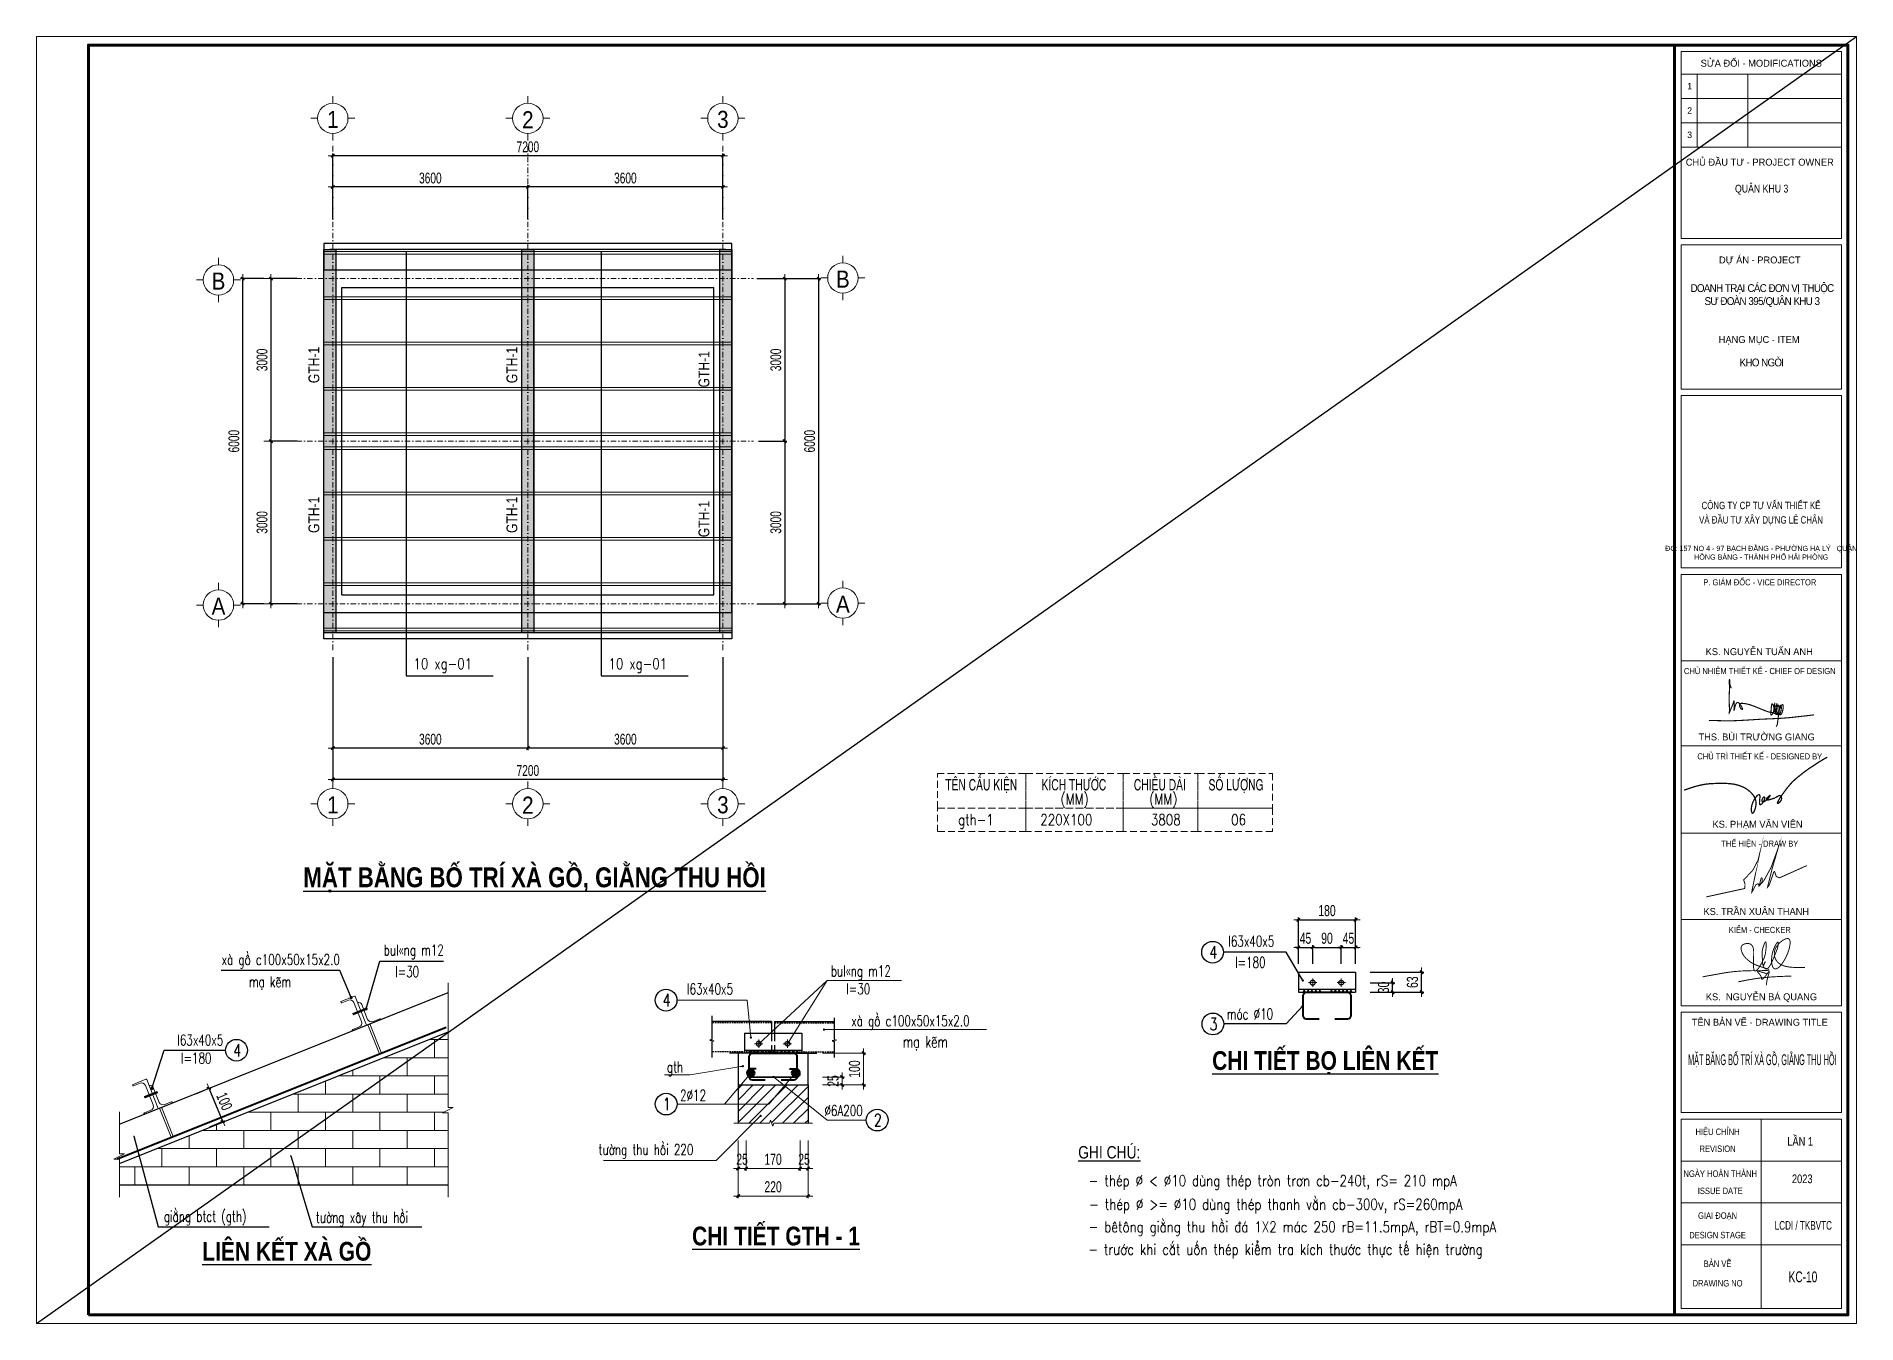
# Model space of a CAD drawing. Header units: millimetres. Extents: x -178395 to 493851, y -561170 to -280028.
# Drawn here: x 204051 to 237651, y -474425 to -450665 of the extents above; entities that cross this region are included whole.
import ezdxf
from ezdxf.enums import TextEntityAlignment as Align

# ---------------------------------------------------------------- set-up
doc = ezdxf.new("R2010")
doc.units = ezdxf.units.MM
doc.header["$MEASUREMENT"] = 0
doc.header["$PDMODE"] = 32
for name, pattern in [('CENTER', [2, 1.25, -0.25, 0.25, -0.25]), ('DASHDOT', [1, 0.5, -0.25, 0, -0.25]), ('HIDDEN', [0.375, 0.25, -0.125])]:
    doc.linetypes.add(name, pattern=pattern)
doc.layers.get('Defpoints').update_dxf_attribs({"color": 1})
for name, color, linetype, lineweight in [('08. Net Text', 3, 'Continuous', 13), ('ISO', 153, 'Continuous', 13), ('Khungten_LCDI', 7, 'Continuous', 5), ('KICHTHUOC', 8, 'Continuous', 18), ('LC Dim', 8, 'Continuous', 18), ('LC Hatch', 252, 'Continuous', 9), ('LC ISO', 153, 'Continuous', 13), ('LC Khac', 4, 'Continuous', 9), ('LC MANH DUT', 35, 'HIDDEN', 5), ('LC Net dam 1', 30, 'Continuous', 30), ('LC Net dam2', 6, 'Continuous', 40), ('LC Net dam3', 1, 'Continuous', 60), ('LC Net manh', 133, 'Continuous', 5), ('LC Net thay', 63, 'Continuous', 25), ('LC Net truc', 79, 'DASHDOT', 13), ('LC Text1', 3, 'Continuous', 20), ('LC Text2', 7, 'Continuous', 25), ('NOTES', 8, 'Continuous', 15), ('truc', 76, 'CENTER', 9)]:
    doc.layers.add(name, color=color, linetype=linetype, lineweight=lineweight)
doc.layers.add('8', color=8, linetype='Continuous')
doc.layers.add('KHUAT', color=25, linetype='HIDDEN')
doc.layers.add('KCS_Plotter', color=11, linetype='Continuous', plot=False)
doc.styles.add('HOATBIF', font='hoatbif.shx', dxfattribs={"width": 0.7})
doc.styles.add('Khungten', font='VHAVAN.TTF', dxfattribs={"width": 0.9, "height": 5000})
doc.styles.add('LC 1', font='VHAVANB.TTF')
doc.styles.add('LC 2', font='VHARIALN.TTF', dxfattribs={"width": 0.7})
doc.styles.add('LC 3', font='vnsimli.shx', dxfattribs={"width": 0.75})
doc.styles.add('LC3', font='VHARIALB.TTF', dxfattribs={"width": 0.8})
doc.styles.add('T2', font='VHARIAL.TTF', dxfattribs={"width": 0.8})
doc.styles.add('Text Khung Ten', font='VHAVAN.TTF')
doc.styles.add('Title', font='VHBLACK.TTF', dxfattribs={"width": 0.8})
doc.styles.add('VNAVANTH', font='VHAVANB.TTF', dxfattribs={"width": 0.6})
doc.dimstyles.new('1-20', dxfattribs={"dimscale": 100, "dimtxt": 2.5, "dimasz": 0.35, "dimexe": 0.5, "dimexo": 0, "dimgap": 0.8, "dimtad": 1, "dimdec": 0, "dimlfac": 0.2, "dimzin": 0, "dimdsep": 46, "dimtxsty": 'HOATBIF', "dimblk1": 'DOT', "dimblk2": 'DOT', "dimsah": 1, "dimcen": -1, "dimdle": 1, "dimclrd": 256, "dimclre": 256, "dimclrt": 4, "dimadec": 3, "dimazin": 2, "dimtfac": 0.333333, "dimtdec": 0, "dimtix": 1, "dimtmove": 2, "dimatfit": 3, "dimldrblk": 'DOT', "dimfxl": 1, "dimtvp": 0.833333, "dimtolj": 1, "dimtzin": 0, "dimarcsym": 0})
doc.dimstyles.new('1.4 of 1-100', dxfattribs={"dimscale": 140, "dimtxt": 2.5, "dimasz": 0.35, "dimexe": 0.5, "dimexo": 0, "dimgap": 0.8, "dimtad": 1, "dimdec": 0, "dimzin": 0, "dimdsep": 46, "dimtxsty": 'HOATBIF', "dimblk1": 'DOT', "dimblk2": 'DOT', "dimsah": 1, "dimcen": -1, "dimdle": 1, "dimclrd": 256, "dimclre": 256, "dimclrt": 4, "dimadec": 3, "dimazin": 2, "dimtfac": 0.333333, "dimtdec": 0, "dimtix": 1, "dimtmove": 2, "dimatfit": 3, "dimldrblk": 'DOT', "dimfxl": 1, "dimtvp": 0.833333, "dimtolj": 1, "dimtzin": 0, "dimarcsym": 0})
doc.dimstyles.new('DIM CHUAN', dxfattribs={"dimscale": 60, "dimtxt": 2.5, "dimasz": 0.35, "dimexe": 0.5, "dimexo": 0, "dimgap": 0.8, "dimtad": 1, "dimdec": 0, "dimzin": 0, "dimdsep": 46, "dimtxsty": 'HOATBIF', "dimblk1": 'DOT', "dimblk2": 'DOT', "dimsah": 1, "dimcen": -1, "dimdle": 1, "dimclrd": 256, "dimclre": 256, "dimclrt": 4, "dimadec": 3, "dimazin": 2, "dimtfac": 0.333333, "dimtdec": 0, "dimtix": 1, "dimtmove": 2, "dimatfit": 3, "dimldrblk": 'DOT', "dimfxl": 1, "dimtvp": 0.833333, "dimtolj": 1, "dimtzin": 0, "dimarcsym": 0})
doc.dimstyles.new('mb', dxfattribs={"dimscale": 71, "dimtxt": 2.5, "dimasz": 0.35, "dimexe": 0.5, "dimexo": 0, "dimgap": 0.8, "dimtad": 1, "dimdec": 0, "dimzin": 0, "dimdsep": 46, "dimtxsty": 'HOATBIF', "dimblk1": 'DOT', "dimblk2": 'DOT', "dimsah": 1, "dimcen": -1, "dimdle": 1, "dimclrd": 256, "dimclre": 256, "dimclrt": 4, "dimadec": 3, "dimazin": 2, "dimtfac": 0.333333, "dimtdec": 0, "dimtix": 1, "dimtmove": 2, "dimatfit": 3, "dimldrblk": 'DOT', "dimfxl": 1, "dimtvp": 0.833333, "dimtolj": 1, "dimtzin": 0, "dimarcsym": 0})

msp = doc.modelspace()

# ---------------------------------------------------------------- texts
at = {"layer": 'LC Text1', "ltscale": 0.2, "style": 'LC 1', "width": 0.9}
for s, p in [('1', (209522.7, -452450.9)), ('2', (213122.7, -452457)), ('3', (216722.7, -452449.3)), ('B', (207412.1, -455434.6)), ('B', (218937.9, -455398.3)), ('A', (218937.9, -461398.3)), ('A', (207412.1, -461434.6)), ('3', (216722.7, -465101.1)), ('1', (209522.7, -465102.8)), ('2', (213122.7, -465108.8))]:
    msp.add_text(s, height=315.7, dxfattribs=at).set_placement(p, align=Align.BOTTOM_CENTER)
at = {"layer": 'LC Text1', "style": 'T2', "width": 0.8}
for p in [(209273.7, -456731.3), (212928.7, -456731.3), (216473.7, -456809.7), (209273.7, -459496.3), (212928.7, -459496.3), (216473.7, -459574.7)]:
    msp.add_text('gth-1', height=200, rotation=90, dxfattribs=at).set_placement(p, align=Align.CENTER)
at = {"layer": 'LC Text1', "color": 3, "style": 'LC 3', "width": 0.8}
for s, p in [('10 xg-01', (211011.6, -462345.6)), ('10 xg-01', (214611.6, -462345.6)), ('(MM)', (222955.5, -464840.5)), ('(MM)', (224594.2, -464840.5)), ('gth-1', (221065.6, -465223.9)), ('220X100', (222583.3, -465223.9)), ('3808', (224624.7, -465223.9)), ('06', (226105, -465223.9)), ('- thÐp %%C < %%C10 dïng thÐp trßn tr¬n cb-240t, rS= 210 mpA', (223477.7, -471886.9)), ('- thÐp %%C >= %%C10 dïng thÐp thanh v»n cb-300v, rS=260mpA', (223484.7, -472323.7)), ('- bªt«ng gi»ng thu håi ®¸ 1X2 m¸c 250 rB=11.5mpA, rBT=0.9mpA', (223476.3, -472740)), ('- tr\xadíc khi c¾t uèn thÐp kiÓm tra kÝch th\xadíc thùc tÕ hiÖn tr\xadêng', (223467.9, -473156.4))]:
    msp.add_text(s, height=200, dxfattribs=at).set_placement(p)
at = {"layer": 'LC Text2', "lineweight": -2, "style": 'LC 2', "width": 0.8}
for s, height, p in [('tªn cÊu kiÖn', 207.568, (220827.6, -464582.2)), ('kÝch th\xadíc', 207.57, (222605.4, -464582.2)), ('chiÒu dµi', 207.57, (224309.7, -464582.2)), ('sè l\xadîng', 207.57, (225688.9, -464582.2))]:
    msp.add_text(s, height=height, dxfattribs=at).set_placement(p)
at = {"layer": 'LC Text2', "style": 'T2', "width": 0.8}
msp.add_text('%%Ughi chó:', height=228.324, dxfattribs=at).set_placement((223281.7, -471377.3))

# ---------------------------------------------------------------- blocks, each defined once
blk = doc.blocks.new('NGUYEN BA QUANG')
at = {"layer": 'LC ISO', "const_width": 54}
for points in [[(-3416, -557, -0.0010233), (-2231, -345, -0.0083849), (-1869, -289, -0.0261139), (-905, -212, -0.0071659), (-491, -205, 0.0017735), (-49, -203, 0.0097361), (200, -197, 0.025773), (331, -186, 0.0544649), (383, -173, 0.09183), (397, -166, 0.3862622), (399, -152, 0.1297931), (379, -135, 0.0368009), (321, -108, 0.0161279), (184, -59, -0.0067357), (-183, 62, -0.0239236), (-416, 154, -0.0467855), (-684, 310, -0.0415094), (-918, 503, -0.092678), (-1136, 813, -0.0777785), (-1199, 1035, -0.0701065), (-1196, 1141, -0.2015724), (-1106, 1286, -0.0918868), (-982, 1343, -0.1188506), (-732, 1351, -0.227561), (-543, 1208, -0.0557164), (-508, 1121, -0.0357413), (-487, 1019, -0.0227565), (-478, 904, -0.0186777), (-477, 714, 0.0053615), (-493, 294, 0.0225006), (-487, 25, 0.0249561), (-474, -85, 0.051878), (-451, -169, 0.0840037), (-427, -209, 0.302699), (-372, -224, 0.0910284), (-331, -204, 0.0457694), (-285, -164, 0.0314074), (-218, -87, 0.0264732), (-114, 66, 0.0388783), (124, 530, 0.0633875), (207, 831, 0.0303767), (243, 1236, 0.019395), (241, 1350, 0.050857), (231, 1429, 0.0892589), (221, 1451, 0.4461927), (202, 1454, 0.0896702), (185, 1438, 0.0483152), (156, 1388, 0.0245678), (114, 1288, 0.037087), (24, 971, 0.0681105), (7, 722, 0.0074038), (19, 571, -0.0098205), (27, 442, 0.0137748), (38, 214, 0.0239914), (46, 154, 0.0686415), (58, 113, 0.1684949), (71, 99, 0.190472), (82, 99, 0.1357526), (102, 116, 0.0425465), (133, 165, 0.0372468), (185, 280, 0.0834618), (192, 310, 0.7523962), (189, 311, 0.0771033), (170, 286, 0.0677775), (106, 135, 0.0796422), (97, 52, 0.0761501), (107, 12, 0.0908181), (168, -77, 0.1629919), (233, -111, 0.1345346), (287, -101, 0.0461347), (315, -85, 0.0588999), (372, -33, 0.0334464), (431, 44, 0.0204929), (492, 142, 0.0189308), (584, 325, 0.0123147), (712, 617, 0.006262), (906, 1114)], [(906, 1114, 0.0068212), (929, 1272, 0.0117745), (937, 1340, 0.0262664), (938, 1394, 0.0521035), (935, 1423, 0.0767832), (930, 1436, 0.1639711), (923, 1442, 0.1700422), (914, 1442, 0.0804787), (902, 1436, 0.05585), (881, 1417, 0.0310563), (847, 1375, 0.0252032), (791, 1286, 0.116129), (556, 476, 0.0619741), (575, 166, 0.0453647), (610, 47, 0.0706763), (660, -41, 0.0914148), (710, -86, 0.1469051), (783, -104, 0.0684475), (833, -95, 0.0496358), (885, -72, 0.0539859), (978, -6, 0.0292093), (1056, 69, 0.0213044), (1134, 162, 0.0254909), (1250, 329, 0.0688733), (1561, 1027, 0.0177299), (1596, 1171, 0.0376973), (1624, 1368, 0.0290371), (1623, 1453, 0.0428799), (1613, 1525, 0.0667264), (1590, 1583, 0.1004946), (1556, 1623, 0.1118715), (1508, 1644, 0.0546311), (1469, 1647, 0.0411791), (1426, 1643, 0.04561), (1355, 1623, 0.0496701), (1225, 1558, 0.1094288), (829, 1164, 0.0504697), (753, 1012, 0.3681263), (1079, 156, 0.0406548), (1223, 90, 0.031441), (1383, 42, 0.0235031), (1557, 9, 0.0170839), (1742, -10, 0.0119355), (1936, -19, 0.0091334), (2206, -21, 0.0029154), (2480, -16)], [(-1368, -847, -0.0040515), (-800, -737, -0.0263843), (342, -582, -0.0063389), (726, -556, -0.0042152), (1111, -537, -0.0026292), (1689, -517)], [(274, -380, 0.0025836), (99, -322, 0.0048292), (-9, -289, 0.0095493), (-104, -262, 0.0201896), (-180, -245, 0.0203908), (-210, -242, 0.0377921), (-233, -241, 0.0838906), (-249, -244, 0.1298664), (-256, -250, 0.1706473), (-258, -257, 0.0741418), (-257, -264, 0.0433302), (-253, -271, 0.0389821), (-240, -290, 0.0183814), (-209, -327, -0.0061446), (-155, -388, -0.0171614), (-112, -442, -0.0291793), (-72, -502, -0.0562767), (-39, -577, -0.0254161), (-31, -610, -0.0032474), (-24, -652, 0.0333155), (-18, -677, 0.0556315), (-12, -689, 0.0875211), (-5, -698, 0.1582798), (8, -703, 0.0777698), (18, -702, 0.0514953), (30, -698, 0.0483803), (50, -685, 0.02792), (72, -667, 0.0212153), (104, -635, 0.0127575), (138, -596, 0.0113536), (192, -528, 0.0059453), (265, -430, -0.0079036), (360, -301, -0.0114833), (384, -270, -0.0278225), (404, -249, -0.066961), (415, -240, -0.1235452), (420, -238, -0.2485841), (424, -240, -0.1208396), (426, -246, -0.0645966), (426, -260, -0.0270083), (421, -289, -0.0113062), (411, -326, -0.0070848), (384, -419, 0.0077733), (340, -569, 0.0316199), (266, -923, 0.0047948), (248, -1055)]]:
    blk.add_lwpolyline(points, format="xyb", dxfattribs=at)
blk = doc.blocks.new('Mr. Giang')
at = {"layer": 'LC ISO', "const_width": 50}
for points in [[(1172, 1305), (1171, 1307), (1170, 1308), (1169, 1310), (1168, 1312), (1167, 1313), (1166, 1315), (1165, 1316), (1164, 1318), (1163, 1319), (1162, 1322), (1161, 1323), (1161, 1324), (1160, 1326), (1159, 1327), (1158, 1329), (1157, 1331), (1156, 1332), (1156, 1334), (1155, 1336), (1154, 1337), (1153, 1339), (1153, 1341), (1152, 1342), (1151, 1344), (1151, 1346), (1150, 1347), (1149, 1349), (1148, 1351), (1148, 1353), (1147, 1354), (1146, 1356), (1146, 1358), (1145, 1359), (1144, 1361), (1144, 1363), (1143, 1365), (1142, 1366), (1142, 1368), (1141, 1370), (1140, 1371), (1140, 1373), (1139, 1375), (1139, 1377), (1138, 1378), (1137, 1380), (1137, 1382), (1136, 1383), (1135, 1385), (1135, 1387), (1134, 1389), (1133, 1390), (1133, 1392), (1132, 1394), (1131, 1395), (1130, 1398), (1130, 1399), (1129, 1401), (1129, 1402), (1128, 1404), (1127, 1406), (1127, 1407), (1126, 1409), (1126, 1411), (1125, 1413), (1124, 1414), (1124, 1416), (1123, 1418), (1122, 1419), (1122, 1421), (1121, 1423), (1121, 1425), (1120, 1426), (1120, 1428), (1119, 1430), (1119, 1431), (1118, 1433), (1117, 1435), (1117, 1437), (1116, 1439), (1116, 1440), (1115, 1442), (1115, 1444), (1114, 1446), (1114, 1447), (1113, 1449), (1113, 1451), (1112, 1453), (1112, 1455), (1111, 1456), (1111, 1458), (1111, 1460), (1110, 1462), (1110, 1463), (1109, 1465), (1109, 1467), (1108, 1469), (1108, 1471), (1108, 1472), (1107, 1473), (1107, 1476), (1107, 1478), (1106, 1480), (1106, 1481), (1105, 1483), (1105, 1485), (1105, 1487), (1104, 1489), (1104, 1490), (1104, 1492), (1103, 1494), (1103, 1496), (1103, 1498), (1102, 1499), (1102, 1501), (1102, 1503), (1102, 1505), (1101, 1507), (1101, 1508), (1101, 1510), (1101, 1512), (1101, 1513), (1100, 1516), (1100, 1518), (1100, 1519), (1100, 1521), (1099, 1523), (1099, 1525), (1099, 1527), (1099, 1528), (1099, 1530), (1099, 1532), (1099, 1534), (1098, 1536), (1098, 1538), (1098, 1539), (1098, 1541), (1098, 1543), (1098, 1545), (1098, 1547), (1098, 1549), (1098, 1550), (1097, 1553), (1097, 1554), (1097, 1556), (1097, 1558), (1097, 1560), (1097, 1561), (1097, 1563), (1097, 1565), (1097, 1567), (1097, 1569), (1097, 1571), (1097, 1572), (1097, 1574), (1097, 1576), (1097, 1578), (1097, 1580), (1097, 1582), (1097, 1583), (1096, 1585), (1096, 1587), (1096, 1589), (1096, 1591), (1096, 1593), (1096, 1594), (1096, 1596), (1096, 1598), (1096, 1600), (1096, 1602), (1096, 1604), (1096, 1605), (1096, 1607), (1096, 1609), (1096, 1611), (1096, 1612), (1096, 1615), (1095, 1616), (1095, 1618), (1095, 1620), (1095, 1622), (1095, 1624), (1095, 1625), (1095, 1627), (1095, 1629), (1095, 1631), (1095, 1633), (1095, 1635), (1094, 1636), (1094, 1638), (1094, 1640), (1094, 1641), (1094, 1644), (1094, 1646), (1094, 1647), (1094, 1649), (1094, 1651), (1094, 1653), (1094, 1655), (1094, 1657), (1094, 1659), (1094, 1660), (1094, 1662), (1094, 1664), (1094, 1666), (1094, 1668), (1093, 1670), (1093, 1671), (1093, 1673), (1093, 1675), (1093, 1677), (1093, 1679), (1093, 1680), (1093, 1683), (1093, 1684), (1093, 1686), (1093, 1688), (1092, 1689), (1092, 1691), (1092, 1693), (1092, 1695), (1091, 1697), (1091, 1698), (1090, 1700), (1090, 1702), (1089, 1703), (1088, 1706), (1087, 1707), (1087, 1709), (1086, 1710), (1085, 1711), (1085, 1711), (1084, 1711), (1083, 1711), (1083, 1711), (1082, 1710), (1082, 1709), (1082, 1708), (1081, 1706), (1081, 1705), (1081, 1703), (1080, 1701), (1080, 1699), (1080, 1696), (1080, 1694), (1080, 1691), (1080, 1689), (1079, 1686), (1079, 1683), (1079, 1680), (1079, 1677), (1079, 1674), (1079, 1671), (1079, 1668), (1079, 1665), (1079, 1661), (1079, 1659), (1079, 1655), (1079, 1653), (1079, 1650), (1079, 1647), (1079, 1644), (1079, 1641), (1079, 1639), (1079, 1636), (1079, 1633), (1079, 1631), (1079, 1628), (1079, 1626), (1079, 1623), (1079, 1621), (1079, 1618), (1079, 1616), (1079, 1614), (1079, 1611), (1079, 1609), (1079, 1607), (1079, 1605), (1079, 1603), (1079, 1601), (1079, 1599), (1079, 1597), (1079, 1595), (1079, 1593), (1079, 1591), (1079, 1589), (1079, 1587), (1079, 1585), (1079, 1583), (1079, 1581), (1079, 1579), (1079, 1578), (1079, 1576), (1079, 1574), (1079, 1572), (1079, 1571), (1079, 1569), (1079, 1567), (1079, 1566), (1079, 1564), (1079, 1563), (1079, 1561), (1079, 1560), (1079, 1558), (1079, 1557), (1079, 1555), (1079, 1554), (1079, 1552), (1079, 1551), (1079, 1549), (1079, 1548), (1079, 1546), (1079, 1545), (1079, 1543), (1079, 1542), (1079, 1541), (1079, 1539), (1079, 1538), (1079, 1536), (1079, 1535), (1079, 1534), (1080, 1532), (1080, 1531), (1080, 1530), (1080, 1528), (1080, 1527), (1080, 1525), (1080, 1524), (1080, 1523), (1080, 1521), (1080, 1520), (1080, 1519), (1080, 1517), (1080, 1516), (1080, 1514), (1080, 1513), (1080, 1512), (1080, 1510), (1080, 1509), (1080, 1507), (1080, 1506), (1080, 1505), (1080, 1503), (1080, 1502), (1080, 1500), (1080, 1499), (1080, 1497), (1080, 1496), (1080, 1494), (1080, 1493), (1080, 1491), (1080, 1490), (1080, 1488), (1080, 1487), (1080, 1485), (1080, 1483), (1080, 1482), (1080, 1480), (1080, 1479), (1080, 1477), (1080, 1476), (1081, 1474), (1081, 1472), (1081, 1471), (1081, 1469), (1081, 1468), (1081, 1466), (1081, 1464), (1081, 1463), (1081, 1461), (1081, 1459), (1081, 1458), (1081, 1456), (1081, 1454), (1081, 1453), (1081, 1451), (1081, 1449), (1081, 1448), (1081, 1446), (1081, 1444), (1081, 1442), (1081, 1441), (1081, 1439), (1081, 1437), (1081, 1435), (1081, 1434), (1081, 1432), (1081, 1430), (1081, 1428), (1081, 1427), (1081, 1425), (1081, 1423), (1081, 1421), (1081, 1420), (1081, 1418), (1081, 1416), (1081, 1414), (1081, 1412), (1081, 1411), (1081, 1409), (1081, 1407), (1081, 1405), (1081, 1403), (1081, 1401), (1082, 1400), (1082, 1398), (1082, 1396), (1082, 1394), (1082, 1392), (1082, 1390), (1082, 1389), (1082, 1387), (1082, 1385), (1082, 1383), (1082, 1381), (1082, 1379), (1082, 1377), (1082, 1375), (1082, 1373), (1082, 1372), (1082, 1370), (1082, 1368), (1082, 1366), (1082, 1364), (1082, 1362), (1082, 1360), (1082, 1358), (1082, 1356), (1082, 1354), (1082, 1352), (1082, 1351), (1082, 1349), (1082, 1347), (1082, 1345), (1082, 1343), (1082, 1341), (1082, 1339), (1082, 1337), (1082, 1335), (1082, 1333), (1082, 1331), (1082, 1329), (1082, 1327), (1082, 1325), (1082, 1323), (1082, 1321), (1082, 1319), (1082, 1317), (1082, 1315), (1082, 1314), (1082, 1312), (1082, 1310), (1082, 1308), (1082, 1306), (1082, 1304), (1082, 1302), (1082, 1300), (1082, 1298), (1082, 1296), (1082, 1294), (1082, 1292), (1082, 1290), (1082, 1288), (1082, 1286), (1082, 1284), (1082, 1282), (1082, 1280), (1082, 1278), (1082, 1276), (1082, 1274), (1082, 1272), (1082, 1270), (1082, 1268), (1082, 1266), (1082, 1264), (1082, 1262), (1082, 1260), (1082, 1258), (1082, 1256), (1082, 1254), (1082, 1252), (1082, 1250), (1082, 1248), (1082, 1246), (1082, 1244), (1082, 1242), (1082, 1240), (1082, 1238), (1082, 1236), (1082, 1234), (1082, 1232), (1082, 1230), (1082, 1228), (1082, 1227), (1082, 1225), (1082, 1223), (1082, 1221), (1082, 1219), (1082, 1217), (1082, 1215), (1082, 1213), (1082, 1211), (1081, 1209), (1081, 1207), (1081, 1205), (1081, 1203), (1081, 1201), (1081, 1199), (1081, 1197), (1081, 1195), (1081, 1193), (1081, 1191), (1081, 1189), (1081, 1188), (1081, 1186), (1081, 1184), (1081, 1182), (1081, 1180), (1081, 1178), (1081, 1176), (1081, 1174), (1081, 1172), (1081, 1170), (1081, 1168), (1081, 1166), (1081, 1165), (1081, 1163), (1081, 1161), (1081, 1159), (1080, 1157), (1080, 1155), (1080, 1153), (1080, 1151), (1080, 1149), (1080, 1148), (1080, 1146), (1080, 1144), (1080, 1142), (1080, 1140), (1080, 1138), (1080, 1136), (1080, 1134), (1080, 1133), (1080, 1131), (1080, 1129), (1080, 1127), (1080, 1125), (1080, 1123), (1079, 1121), (1079, 1120), (1079, 1118), (1079, 1116), (1079, 1114), (1079, 1112), (1079, 1110), (1079, 1108), (1079, 1107), (1079, 1105), (1079, 1103), (1079, 1101), (1079, 1099), (1079, 1097), (1079, 1096), (1079, 1094), (1078, 1092), (1078, 1090), (1078, 1088), (1078, 1086), (1078, 1085), (1078, 1083), (1078, 1081), (1078, 1079), (1078, 1077), (1078, 1075), (1078, 1074), (1078, 1072), (1078, 1070), (1078, 1068), (1078, 1066), (1078, 1064), (1077, 1063), (1077, 1061), (1077, 1059), (1077, 1057), (1077, 1055), (1077, 1054), (1077, 1052), (1077, 1050), (1077, 1048), (1077, 1046), (1077, 1045), (1077, 1043), (1077, 1041), (1077, 1039), (1077, 1037), (1076, 1036), (1076, 1034), (1076, 1032), (1076, 1030), (1076, 1028), (1076, 1026), (1076, 1025), (1076, 1023), (1076, 1021), (1076, 1019), (1076, 1017), (1076, 1016), (1076, 1014), (1076, 1012), (1075, 1010), (1075, 1009), (1075, 1007), (1075, 1005), (1075, 1003), (1075, 1001), (1075, 1000), (1075, 998), (1075, 996), (1075, 994), (1075, 992), (1075, 991), (1075, 989), (1075, 987), (1075, 985), (1074, 983), (1074, 982), (1074, 980), (1074, 978), (1074, 976), (1074, 974), (1074, 973), (1074, 971), (1074, 969), (1074, 967), (1074, 965), (1074, 964), (1074, 962), (1074, 960), (1074, 958), (1074, 956), (1073, 955), (1073, 953), (1073, 951), (1073, 949), (1073, 947), (1073, 946), (1073, 944), (1073, 942), (1073, 940), (1073, 938), (1073, 937), (1073, 935), (1073, 933), (1073, 931), (1073, 929), (1073, 928), (1073, 926), (1073, 924), (1072, 922), (1072, 920), (1072, 919), (1072, 917), (1072, 915), (1072, 913), (1072, 911), (1072, 910), (1072, 908), (1072, 906), (1072, 904), (1072, 902), (1072, 900), (1072, 899), (1072, 897), (1072, 895), (1072, 893), (1072, 891), (1072, 890), (1072, 888), (1072, 886), (1072, 884), (1071, 882), (1071, 880), (1071, 879), (1071, 877), (1071, 875), (1071, 873), (1071, 871), (1071, 869), (1071, 868), (1071, 866), (1071, 864), (1071, 862), (1071, 860), (1071, 858), (1071, 857), (1071, 855), (1071, 853), (1071, 851), (1071, 849), (1071, 847), (1071, 846), (1071, 844), (1071, 842), (1071, 840), (1071, 838), (1071, 836), (1071, 835), (1071, 833), (1071, 831), (1071, 829), (1071, 827), (1071, 825), (1071, 824), (1071, 822), (1071, 820), (1071, 818), (1071, 816), (1071, 814), (1071, 813), (1071, 811), (1071, 809), (1071, 807), (1071, 805), (1071, 803), (1071, 802), (1071, 800), (1071, 798), (1071, 796), (1071, 794), (1071, 792), (1071, 791), (1071, 789), (1071, 787), (1071, 785), (1071, 783), (1071, 781), (1071, 780), (1071, 778), (1071, 776), (1071, 774), (1071, 772), (1071, 770), (1071, 768), (1071, 767), (1071, 765), (1071, 763), (1071, 761), (1071, 759), (1071, 757), (1071, 756), (1071, 754), (1071, 752), (1071, 750), (1071, 748), (1071, 746), (1071, 745), (1071, 742), (1071, 741), (1071, 739), (1071, 737), (1071, 735), (1071, 734), (1071, 732), (1071, 730), (1071, 728), (1071, 726), (1071, 724), (1072, 723), (1072, 721), (1072, 719), (1072, 717), (1072, 715), (1072, 713), (1072, 712), (1072, 710), (1072, 708), (1072, 706), (1072, 704), (1072, 702), (1072, 701), (1072, 699), (1072, 697), (1072, 695), (1072, 693), (1072, 691), (1072, 690), (1073, 688), (1073, 686), (1073, 684), (1073, 682), (1073, 680), (1073, 679), (1073, 677), (1073, 675), (1073, 673), (1073, 671), (1073, 669), (1073, 668), (1073, 666), (1073, 664), (1073, 662), (1074, 660), (1074, 658), (1074, 657), (1074, 655), (1074, 653), (1074, 651), (1074, 649), (1074, 647), (1074, 646), (1074, 644), (1074, 642), (1074, 640), (1074, 638), (1074, 637), (1075, 635), (1075, 633), (1075, 631), (1075, 629), (1075, 627), (1075, 626), (1075, 624), (1075, 622), (1075, 620), (1075, 618), (1075, 616), (1075, 615), (1075, 613), (1076, 611), (1076, 609), (1076, 607), (1076, 605), (1076, 604), (1076, 602), (1076, 600), (1076, 598), (1076, 596), (1076, 594), (1076, 593), (1076, 591), (1076, 589), (1076, 587), (1077, 585), (1077, 583), (1077, 582), (1077, 580), (1077, 578), (1077, 576), (1077, 574), (1077, 572), (1077, 571), (1077, 569), (1077, 567), (1077, 565), (1077, 563), (1077, 561), (1077, 560), (1078, 558), (1078, 556), (1078, 554), (1078, 552), (1078, 551), (1078, 549), (1078, 547), (1078, 545), (1078, 543), (1078, 541), (1078, 540), (1078, 538), (1078, 536), (1078, 534), (1078, 532), (1078, 530), (1078, 529), (1078, 527), (1079, 525), (1079, 523), (1079, 521), (1079, 519), (1079, 518), (1079, 516), (1079, 514), (1079, 512), (1079, 510), (1079, 508), (1079, 507), (1079, 505), (1079, 503), (1079, 501), (1079, 499), (1079, 497), (1079, 496), (1079, 494), (1079, 492), (1079, 490), (1079, 488), (1080, 486), (1080, 485), (1080, 483), (1080, 481), (1080, 479), (1080, 477), (1080, 475), (1080, 474), (1080, 472), (1080, 470), (1080, 468), (1080, 466), (1080, 464), (1080, 463), (1080, 461), (1080, 459), (1080, 457), (1080, 455), (1080, 453), (1080, 452), (1081, 450), (1081, 448), (1081, 446), (1081, 444), (1081, 442), (1081, 441), (1081, 439), (1081, 437), (1081, 435), (1081, 433), (1081, 431), (1081, 430), (1081, 428), (1082, 426), (1082, 424), (1082, 422), (1082, 420), (1082, 419), (1082, 417), (1082, 415), (1082, 413), (1082, 411), (1082, 410), (1082, 408), (1083, 406), (1083, 404), (1083, 402), (1083, 400), (1083, 399), (1083, 397), (1083, 395), (1083, 393), (1083, 391), (1083, 389), (1084, 388), (1084, 386), (1084, 384), (1084, 382), (1084, 380), (1084, 378), (1084, 377), (1084, 375), (1084, 373), (1084, 371), (1084, 369), (1084, 367), (1084, 366), (1085, 364), (1085, 362), (1085, 360), (1085, 358), (1085, 356), (1085, 355), (1085, 353), (1085, 350), (1085, 349), (1085, 347), (1085, 345), (1085, 344), (1085, 342), (1085, 340), (1085, 338), (1085, 336), (1085, 334), (1085, 332), (1085, 331), (1085, 329), (1085, 327), (1085, 325), (1085, 323), (1084, 321), (1084, 320), (1084, 318), (1084, 316), (1084, 314), (1084, 312), (1084, 310), (1084, 309), (1084, 307), (1084, 305), (1084, 303), (1084, 301), (1084, 299), (1084, 298), (1084, 296), (1084, 295), (1084, 292), (1084, 291), (1084, 289), (1084, 287), (1084, 285), (1084, 284), (1084, 282), (1084, 280), (1084, 278), (1084, 277), (1084, 275), (1084, 273), (1084, 271), (1084, 270), (1084, 268), (1084, 266), (1084, 264), (1084, 262), (1084, 261), (1084, 259), (1084, 257), (1084, 255), (1084, 254), (1084, 252), (1084, 250), (1084, 248), (1084, 246), (1083, 244), (1083, 243), (1083, 241), (1083, 239), (1083, 237), (1083, 235), (1083, 233), (1082, 231), (1082, 229), (1082, 227), (1082, 225), (1081, 223), (1081, 221), (1081, 219), (1080, 217), (1080, 215), (1080, 213), (1079, 211), (1079, 209), (1078, 207), (1078, 205), (1077, 202), (1077, 200), (1077, 198), (1076, 196), (1076, 194), (1075, 192), (1075, 190), (1074, 188), (1074, 186), (1073, 184), (1073, 182), (1072, 180), (1072, 178), (1071, 177), (1071, 175), (1071, 173), (1070, 172), (1070, 170), (1069, 169), (1069, 167), (1069, 166), (1068, 164), (1068, 163), (1068, 162), (1068, 161), (1067, 160), (1067, 159), (1067, 158), (1067, 157), (1067, 157), (1067, 156), (1067, 156), (1067, 155), (1067, 155), (1067, 155), (1067, 155), (1067, 154), (1067, 154), (1067, 154), (1068, 155), (1068, 155), (1068, 155), (1068, 155), (1068, 156), (1069, 156), (1069, 157), (1069, 157), (1070, 158), (1070, 159), (1071, 159), (1071, 160), (1072, 161), (1072, 162), (1072, 163), (1073, 164), (1074, 165), (1074, 167), (1075, 168), (1075, 169), (1076, 171), (1076, 172), (1077, 173), (1078, 175), (1078, 176), (1079, 178), (1080, 180), (1081, 181), (1081, 183), (1082, 185), (1083, 187), (1084, 189), (1084, 190), (1085, 192), (1086, 194), (1087, 196), (1088, 198), (1089, 201), (1089, 203), (1090, 205), (1091, 207), (1092, 209), (1093, 211), (1094, 214), (1095, 216), (1096, 218), (1097, 221), (1098, 223), (1099, 225), (1100, 228), (1101, 230), (1102, 233), (1103, 235), (1104, 238), (1105, 240), (1106, 243), (1107, 245), (1108, 248), (1109, 250), (1110, 253), (1111, 255), (1112, 258), (1113, 261), (1114, 263), (1115, 266), (1116, 268), (1117, 271), (1118, 274), (1119, 276), (1120, 279), (1121, 281), (1123, 284), (1124, 287), (1125, 289), (1126, 292), (1127, 295), (1128, 297), (1129, 300), (1130, 302), (1131, 305), (1132, 307), (1133, 310), (1134, 313), (1135, 315), (1136, 318), (1137, 320), (1138, 323), (1139, 325), (1140, 327), (1141, 330), (1142, 332), (1143, 335), (1144, 337), (1145, 340), (1146, 342), (1147, 344), (1148, 346), (1149, 348), (1150, 350), (1151, 353), (1152, 355), (1153, 357), (1153, 359), (1154, 361), (1155, 363), (1156, 365), (1157, 367), (1158, 369), (1159, 371), (1160, 373), (1160, 375), (1161, 377), (1162, 379), (1163, 381), (1164, 383), (1165, 385), (1165, 386), (1166, 388), (1167, 390), (1168, 392), (1169, 394), (1169, 395), (1170, 397), (1171, 399), (1172, 400), (1172, 402), (1173, 404), (1174, 405), (1175, 407), (1175, 409), (1176, 410), (1177, 412), (1178, 414), (1178, 415), (1179, 417), (1180, 418), (1180, 420), (1181, 421), (1182, 423), (1183, 425), (1183, 426), (1184, 428), (1185, 429), (1185, 431), (1186, 432), (1187, 434), (1187, 435), (1188, 437), (1189, 438), (1189, 440), (1190, 441), (1191, 443), (1191, 444), (1192, 446), (1193, 447), (1193, 448), (1194, 450), (1195, 451), (1195, 453), (1196, 454), (1197, 456), (1197, 457), (1198, 459), (1199, 460), (1199, 462), (1200, 463), (1201, 465), (1201, 466), (1202, 468), (1203, 469), (1203, 471), (1204, 472), (1205, 473), (1205, 475), (1206, 477), (1206, 478), (1207, 480), (1208, 481), (1208, 483), (1209, 484), (1210, 486), (1210, 487), (1211, 489), (1212, 491), (1212, 492), (1213, 494), (1214, 495), (1214, 497), (1215, 498), (1216, 500), (1216, 502), (1217, 503), (1218, 505), (1219, 507), (1219, 508), (1220, 510), (1221, 512), (1221, 513), (1222, 515), (1223, 517), (1223, 519), (1224, 520), (1225, 522), (1225, 524), (1226, 525), (1227, 527), (1227, 529), (1228, 531), (1229, 532), (1229, 534), (1230, 536), (1231, 538), (1231, 540), (1232, 541), (1233, 543), (1233, 545), (1234, 547), (1235, 549), (1236, 550), (1236, 552), (1237, 554), (1238, 556), (1238, 558), (1239, 559), (1240, 561), (1240, 563), (1241, 565), (1242, 567), (1242, 568), (1243, 570), (1243, 572), (1244, 574), (1245, 576), (1245, 578), (1246, 579), (1247, 581), (1247, 583), (1248, 585), (1249, 587), (1249, 588), (1250, 590), (1250, 592), (1251, 594), (1252, 596), (1252, 597), (1253, 599), (1253, 601), (1254, 603), (1255, 605), (1255, 606), (1256, 608), (1256, 610), (1257, 612), (1258, 613), (1258, 615), (1259, 617), (1259, 619), (1260, 620), (1260, 622), (1261, 624), (1261, 626), (1262, 627), (1262, 629), (1263, 631), (1263, 632), (1264, 634), (1264, 636), (1265, 637), (1265, 639), (1266, 641), (1266, 642), (1267, 644), (1267, 646), (1268, 647), (1268, 649), (1269, 650), (1269, 652), (1270, 654), (1270, 655), (1270, 657), (1271, 658), (1271, 660), (1271, 661), (1272, 663), (1272, 664), (1273, 666), (1273, 667), (1274, 669), (1274, 671), (1274, 672), (1275, 674), (1275, 675), (1276, 677), (1276, 678), (1276, 680), (1277, 682), (1277, 683), (1278, 685), (1278, 687), (1279, 688), (1279, 690), (1280, 692), (1281, 694), (1281, 696), (1282, 698), (1283, 700), (1283, 702), (1284, 704), (1285, 707), (1286, 709), (1287, 711), (1288, 714), (1289, 716), (1290, 717), (1290, 718), (1291, 719), (1292, 718), (1292, 717), (1292, 716), (1293, 714), (1293, 711), (1293, 707), (1294, 706), (1294, 703), (1294, 701), (1294, 698), (1295, 696), (1295, 694), (1295, 691), (1295, 689), (1295, 687), (1296, 685), (1296, 682), (1296, 680), (1296, 678), (1297, 676), (1297, 674), (1297, 672), (1297, 670), (1298, 668), (1298, 666), (1298, 664), (1298, 662), (1298, 660), (1299, 659), (1299, 657), (1299, 655), (1299, 653), (1299, 652), (1300, 650), (1300, 648), (1300, 646), (1300, 645), (1300, 643), (1301, 641), (1301, 640), (1301, 638), (1301, 637), (1301, 635), (1302, 633), (1302, 632), (1302, 630), (1302, 629), (1302, 627), (1302, 626), (1303, 624), (1303, 623), (1303, 621), (1303, 620), (1303, 618), (1303, 616), (1304, 615), (1304, 613), (1304, 612), (1304, 610), (1304, 609), (1304, 607), (1304, 606), (1304, 604), (1305, 602), (1305, 601), (1305, 599), (1305, 598), (1305, 596), (1305, 594), (1305, 593), (1305, 591), (1305, 589), (1305, 588), (1306, 586), (1306, 584), (1306, 582), (1306, 581), (1306, 579), (1306, 577), (1306, 575), (1306, 574), (1306, 572), (1306, 570), (1306, 568), (1306, 567), (1306, 565), (1306, 563), (1306, 561), (1306, 559), (1306, 557), (1306, 556), (1306, 554), (1306, 552), (1306, 550), (1306, 548), (1306, 546), (1306, 545), (1307, 543), (1307, 541), (1307, 539), (1307, 537), (1307, 535), (1306, 533), (1306, 531), (1306, 529), (1306, 527), (1306, 526), (1306, 524), (1306, 522), (1306, 520), (1306, 518), (1306, 516), (1306, 514), (1306, 512), (1306, 510), (1306, 508), (1306, 506), (1306, 504), (1306, 502), (1306, 501), (1306, 499), (1306, 497), (1306, 495), (1306, 493), (1306, 491), (1306, 489), (1306, 487), (1306, 485), (1306, 483), (1306, 481), (1305, 479), (1305, 477), (1305, 475), (1305, 473), (1305, 472), (1305, 470), (1305, 468), (1305, 466), (1305, 464), (1305, 462), (1305, 460), (1305, 458), (1305, 456), (1305, 454), (1304, 453), (1304, 451), (1304, 449), (1304, 447), (1304, 445), (1304, 443), (1304, 441), (1304, 440), (1304, 438), (1304, 436), (1304, 434), (1304, 432), (1303, 430), (1303, 429), (1303, 427), (1303, 425), (1303, 423), (1303, 422), (1303, 420), (1303, 418), (1303, 416), (1303, 415), (1303, 413), (1302, 411), (1302, 409), (1302, 408), (1302, 406), (1302, 404), (1302, 403), (1302, 400), (1302, 399), (1302, 398), (1302, 396), (1301, 394), (1301, 393), (1301, 391), (1301, 390), (1301, 388), (1301, 386), (1301, 385), (1301, 383), (1301, 381), (1301, 380), (1300, 378), (1300, 376), (1300, 375), (1300, 373), (1300, 371), (1300, 370), (1300, 368), (1299, 366), (1299, 364), (1299, 363), (1299, 361), (1299, 359), (1298, 357), (1298, 355), (1298, 353), (1298, 351), (1298, 349), (1297, 347), (1297, 345), (1297, 343), (1297, 341), (1296, 339), (1296, 336), (1296, 334), (1295, 332), (1295, 329), (1295, 327), (1294, 324), (1294, 322), (1294, 319), (1293, 317), (1293, 315), (1293, 312), (1292, 310), (1292, 308), (1292, 305), (1291, 303), (1291, 301), (1291, 299), (1291, 298), (1291, 296), (1291, 295), (1291, 293), (1291, 292), (1291, 291), (1291, 291), (1291, 290), (1292, 290), (1292, 290), (1292, 290), (1293, 290), (1293, 291), (1294, 292), (1295, 293), (1295, 294), (1296, 295), (1297, 297), (1298, 298), (1299, 300), (1299, 302), (1300, 304), (1301, 306), (1302, 308), (1303, 310), (1304, 313), (1305, 315), (1306, 317), (1307, 320), (1308, 322), (1309, 325), (1309, 327), (1310, 329), (1311, 331), (1312, 334), (1313, 336), (1313, 339), (1314, 341), (1315, 343), (1315, 345), (1316, 347), (1317, 349), (1317, 352), (1318, 354), (1318, 356), (1319, 358), (1320, 360), (1320, 362), (1321, 363), (1321, 365), (1321, 367), (1322, 369), (1322, 371), (1323, 373), (1323, 375), (1323, 376), (1324, 378), (1324, 380), (1324, 382), (1325, 383), (1325, 385), (1325, 387), (1326, 388), (1326, 390), (1326, 392), (1326, 393), (1327, 395), (1327, 397), (1327, 398), (1327, 400), (1328, 401), (1328, 403), (1328, 405), (1328, 406), (1329, 408), (1329, 409), (1329, 411), (1329, 413), (1330, 414), (1330, 416), (1330, 417), (1330, 419), (1330, 421), (1331, 422), (1331, 424), (1331, 425), (1331, 427), (1332, 429), (1332, 430), (1332, 431), (1333, 433), (1333, 435), (1333, 437), (1334, 438), (1334, 440), (1334, 442), (1335, 443), (1335, 445), (1335, 447), (1336, 449), (1336, 450), (1337, 452), (1337, 454), (1337, 456), (1338, 457), (1338, 459), (1339, 461), (1339, 463), (1340, 464), (1340, 466), (1341, 468), (1341, 470), (1341, 471), (1342, 473), (1342, 475), (1343, 477), (1344, 479), (1344, 480), (1345, 482), (1345, 484), (1346, 486), (1346, 488), (1347, 489), (1347, 491), (1348, 493), (1348, 495), (1349, 497), (1350, 498), (1350, 500), (1351, 502), (1351, 504), (1352, 506), (1353, 507), (1353, 509), (1354, 511), (1354, 513), (1355, 514), (1356, 516), (1356, 518), (1357, 520), (1358, 522), (1358, 523), (1359, 525), (1360, 527), (1360, 529), (1361, 530), (1362, 532), (1362, 534), (1363, 536), (1364, 537), (1364, 539), (1365, 541), (1366, 542), (1366, 544), (1367, 546), (1368, 548), (1369, 549), (1369, 551), (1370, 553), (1371, 554), (1372, 556), (1372, 558), (1373, 559), (1374, 561), (1375, 563), (1375, 564), (1376, 566), (1377, 567), (1378, 569), (1379, 571), (1379, 572), (1380, 574), (1381, 576), (1382, 577), (1383, 579), (1384, 580), (1384, 582), (1385, 584), (1386, 585), (1387, 587), (1388, 589), (1389, 590), (1390, 592), (1391, 593), (1392, 595), (1393, 596), (1394, 598), (1395, 600), (1396, 601), (1397, 603), (1398, 604), (1399, 606), (1400, 607), (1401, 609), (1402, 610), (1403, 612), (1404, 613), (1405, 615), (1406, 616), (1407, 618), (1409, 619), (1410, 620), (1411, 622), (1412, 623), (1414, 624), (1415, 626), (1416, 627), (1418, 628), (1419, 629), (1420, 631), (1422, 632), (1423, 633), (1425, 634), (1426, 635), (1428, 636), (1430, 637), (1431, 638), (1433, 639), (1435, 640), (1436, 641), (1438, 641), (1440, 642), (1441, 643), (1443, 644), (1445, 644), (1447, 645), (1448, 645), (1450, 646), (1452, 646), (1454, 647), (1456, 647), (1458, 647), (1459, 647), (1461, 648), (1463, 648), (1465, 648), (1467, 648), (1469, 648), (1470, 648), (1472, 647), (1474, 647), (1476, 647), (1478, 646), (1479, 646), (1481, 646), (1483, 645), (1485, 645), (1486, 644), (1488, 643), (1490, 643), (1492, 642), (1493, 641), (1495, 641), (1497, 640), (1498, 639), (1500, 638), (1502, 637), (1503, 636), (1505, 635), (1507, 635), (1509, 633), (1510, 633), (1512, 632), (1513, 631), (1515, 630), (1516, 629), (1518, 627), (1519, 626), (1521, 625), (1522, 624), (1524, 623), (1525, 622), (1527, 621), (1528, 620), (1529, 619), (1531, 617), (1532, 616), (1534, 615), (1535, 614), (1536, 613), (1538, 611), (1539, 610), (1540, 609), (1542, 608), (1543, 606), (1544, 605), (1546, 604), (1547, 602), (1548, 601), (1549, 600), (1551, 598), (1552, 597), (1553, 596), (1554, 594), (1555, 593), (1557, 592), (1558, 590), (1559, 589), (1560, 587), (1561, 586), (1563, 584), (1564, 583), (1565, 582), (1566, 580), (1567, 579), (1568, 577), (1569, 576), (1570, 574), (1572, 573), (1573, 571), (1574, 570), (1575, 568), (1576, 567), (1577, 565), (1578, 564), (1579, 562), (1580, 561), (1581, 559), (1582, 558), (1583, 556), (1584, 554), (1585, 553), (1586, 551), (1587, 550), (1588, 548), (1589, 547), (1590, 545), (1591, 543), (1592, 542), (1593, 540), (1594, 539), (1595, 537), (1596, 535), (1597, 534), (1598, 532), (1599, 531), (1600, 529), (1601, 527), (1602, 526), (1603, 524), (1604, 523), (1605, 521), (1606, 520), (1607, 518), (1608, 516), (1609, 515), (1610, 513), (1611, 511), (1612, 510), (1613, 508), (1614, 507), (1615, 505), (1616, 503), (1617, 502), (1617, 500), (1618, 499), (1619, 497), (1620, 495), (1621, 494), (1622, 492), (1623, 491), (1624, 489), (1625, 487), (1626, 486), (1627, 484), (1628, 483), (1629, 481), (1630, 479), (1631, 478), (1632, 476), (1632, 475), (1633, 473), (1634, 471), (1635, 470), (1636, 468), (1637, 467), (1638, 465), (1639, 464), (1640, 462), (1641, 460), (1642, 459), (1643, 457), (1643, 456), (1644, 454), (1645, 452), (1646, 451), (1647, 449), (1648, 448), (1649, 446), (1650, 445), (1651, 443), (1652, 441), (1652, 440), (1653, 438), (1654, 437), (1655, 435), (1656, 433), (1657, 432), (1658, 430), (1659, 429), (1659, 427), (1660, 426), (1661, 424), (1662, 422), (1663, 421), (1664, 419), (1665, 418), (1666, 416), (1667, 414), (1667, 413), (1668, 412), (1669, 410), (1670, 408), (1671, 407), (1672, 405), (1672, 404), (1673, 402), (1674, 401), (1675, 399), (1676, 397), (1676, 396), (1677, 394), (1678, 393), (1679, 391), (1679, 389), (1680, 388), (1681, 386), (1681, 384), (1682, 383), (1682, 381), (1683, 379), (1683, 377), (1684, 375), (1684, 374), (1685, 372), (1685, 370), (1686, 368), (1686, 366), (1686, 364), (1687, 362), (1687, 360), (1687, 358), (1687, 356), (1687, 354), (1687, 352), (1687, 350), (1687, 348), (1687, 346), (1687, 343), (1687, 341), (1687, 339), (1686, 337), (1686, 336), (1685, 334), (1685, 332), (1684, 331), (1683, 330), (1683, 328), (1682, 328), (1680, 327), (1679, 326), (1678, 326), (1677, 326), (1675, 325), (1674, 326), (1672, 326), (1671, 326), (1669, 327), (1667, 327), (1665, 328), (1663, 329), (1662, 330), (1660, 331), (1658, 332), (1656, 333), (1654, 334), (1652, 336), (1650, 337), (1648, 338), (1646, 340), (1644, 341), (1642, 342), (1640, 344), (1639, 345), (1637, 347), (1635, 348), (1633, 350), (1632, 351), (1630, 352), (1628, 354), (1627, 355), (1625, 357), (1624, 358), (1622, 359), (1621, 361), (1619, 362), (1618, 364), (1617, 365), (1615, 366), (1614, 368), (1613, 369), (1611, 370), (1610, 372), (1609, 373), (1608, 375), (1607, 376), (1605, 377), (1604, 379), (1603, 380), (1602, 381), (1601, 383), (1600, 384), (1599, 386), (1598, 387), (1597, 388), (1596, 390), (1595, 391), (1594, 393), (1593, 394), (1592, 395), (1591, 397), (1591, 398), (1590, 400), (1589, 401), (1588, 403), (1587, 404), (1586, 405), (1585, 407), (1585, 408), (1584, 410), (1583, 411), (1582, 413), (1581, 414), (1580, 416), (1580, 418), (1579, 419), (1578, 421), (1577, 422), (1577, 424), (1576, 425), (1575, 427), (1574, 429), (1574, 430), (1573, 432), (1572, 434), (1571, 435), (1571, 437), (1570, 438), (1569, 440), (1568, 442), (1568, 444), (1567, 445), (1566, 447), (1566, 449), (1565, 450), (1564, 452), (1564, 454), (1563, 456), (1562, 457), (1562, 459), (1561, 461), (1561, 463), (1560, 464), (1559, 466), (1559, 468), (1558, 470), (1558, 472), (1557, 473), (1557, 475), (1556, 477), (1556, 479), (1555, 481), (1555, 482), (1554, 484), (1554, 486), (1553, 488), (1553, 490), (1553, 492), (1552, 493), (1552, 495), (1551, 497), (1551, 499), (1551, 501), (1551, 503), (1550, 505), (1550, 506), (1550, 508), (1550, 510), (1550, 512), (1549, 514), (1549, 516), (1549, 517), (1549, 519), (1549, 521), (1549, 523), (1549, 525), (1550, 527), (1550, 528), (1550, 530), (1550, 532), (1550, 534), (1551, 536), (1551, 537), (1551, 539), (1552, 541), (1552, 543), (1553, 545), (1554, 546), (1554, 548), (1555, 550), (1555, 552), (1556, 553), (1557, 555), (1558, 557), (1559, 558), (1560, 560), (1560, 562), (1561, 563), (1562, 565), (1563, 566), (1564, 568), (1566, 570), (1567, 571), (1568, 573), (1569, 574), (1570, 576), (1571, 577), (1573, 579), (1574, 580), (1575, 581), (1577, 583), (1578, 584), (1579, 585), (1581, 587), (1582, 588), (1584, 589), (1585, 590), (1587, 591), (1588, 592), (1590, 594), (1591, 595), (1593, 596), (1594, 597), (1596, 597), (1597, 598), (1599, 599), (1601, 600), (1602, 601), (1604, 602), (1605, 602), (1607, 603), (1609, 604), (1610, 604), (1612, 605), (1614, 606), (1616, 606), (1617, 607), (1619, 607), (1621, 608), (1623, 608), (1624, 608), (1626, 609), (1628, 609), (1630, 609), (1631, 610), (1633, 610), (1635, 610), (1637, 610), (1639, 611), (1641, 611), (1642, 611), (1644, 611), (1646, 611), (1648, 611), (1650, 611), (1652, 611), (1654, 611), (1655, 611), (1657, 611), (1659, 611), (1661, 611), (1663, 611), (1665, 611), (1667, 611), (1669, 611), (1671, 611), (1673, 611), (1674, 611), (1676, 611), (1678, 610), (1680, 610), (1682, 610), (1684, 610), (1686, 610), (1688, 610), (1690, 609), (1692, 609), (1694, 609), (1696, 609), (1697, 609), (1699, 608), (1701, 608), (1703, 608), (1705, 608), (1707, 607), (1709, 607), (1711, 607), (1713, 607), (1715, 607), (1716, 606), (1718, 606), (1720, 606), (1722, 606), (1724, 605), (1726, 605), (1728, 605), (1730, 605), (1732, 604), (1733, 604), (1735, 604), (1737, 604), (1739, 604), (1741, 603), (1743, 603), (1745, 603), (1746, 603), (1748, 602), (1750, 602), (1752, 602), (1754, 602), (1756, 601), (1757, 601), (1759, 601), (1761, 601), (1763, 601), (1765, 600), (1767, 600), (1768, 600), (1770, 600), (1772, 599), (1774, 599), (1776, 599), (1778, 599), (1779, 598), (1781, 598), (1783, 598), (1785, 598), (1787, 597), (1788, 597), (1790, 597), (1792, 597), (1794, 596), (1796, 596), (1797, 596), (1799, 596), (1801, 595), (1803, 595), (1805, 595), (1806, 595), (1808, 594), (1810, 594), (1812, 594), (1814, 594), (1815, 593), (1817, 593), (1819, 593), (1821, 592), (1822, 592), (1824, 592), (1826, 592), (1828, 591), (1830, 591), (1831, 591), (1833, 590), (1835, 590), (1837, 590), (1838, 590), (1840, 589), (1842, 589), (1844, 589), (1846, 588), (1847, 588), (1849, 588), (1851, 588), (1853, 587), (1854, 587), (1856, 587), (1858, 586), (1860, 586), (1861, 586), (1863, 585), (1865, 585), (1867, 585), (1868, 584), (1870, 584), (1872, 584), (1874, 583), (1876, 583), (1877, 583), (1879, 582), (1881, 582), (1883, 581), (1884, 581), (1886, 581), (1888, 580), (1890, 580), (1892, 580), (1893, 579), (1895, 579), (1897, 579), (1899, 578), (1900, 578), (1902, 577), (1904, 577), (1906, 577), (1907, 576), (1909, 576), (1911, 575), (1913, 575), (1914, 575), (1916, 574), (1918, 574), (1920, 573), (1922, 573), (1923, 573), (1925, 572), (1927, 572), (1929, 571), (1930, 571), (1932, 570), (1934, 570), (1936, 570), (1937, 569), (1939, 569), (1941, 568), (1943, 568), (1944, 567), (1946, 567), (1948, 566), (1950, 566), (1951, 566), (1953, 565), (1955, 565), (1957, 564), (1959, 564), (1960, 563), (1962, 563), (1964, 562), (1966, 562), (1967, 561), (1969, 561), (1971, 560), (1973, 560), (1974, 559), (1976, 559), (1978, 559), (1980, 558), (1981, 558), (1983, 557), (1985, 557), (1987, 556), (1988, 556), (1990, 555), (1992, 555), (1994, 554), (1995, 554), (1997, 553), (1999, 553), (2001, 552), (2002, 552), (2004, 551), (2006, 550), (2008, 550), (2010, 549), (2011, 549), (2013, 548), (2015, 548), (2017, 547), (2018, 547), (2020, 546), (2022, 546), (2024, 545), (2025, 545), (2027, 544), (2029, 544), (2031, 543), (2032, 542), (2034, 542), (2036, 541), (2038, 541), (2039, 540), (2041, 540), (2043, 539), (2045, 539), (2046, 538), (2048, 537), (2050, 537), (2052, 536), (2053, 536), (2055, 535), (2057, 535), (2059, 534), (2060, 534), (2062, 533), (2064, 532), (2066, 532), (2067, 531), (2069, 531), (2071, 530), (2073, 529), (2074, 529), (2076, 528), (2078, 528), (2080, 527), (2081, 527), (2083, 526), (2085, 525), (2087, 525), (2088, 524), (2090, 524), (2092, 523), (2094, 522), (2095, 522), (2097, 521), (2099, 521), (2100, 520), (2102, 519), (2104, 519), (2106, 518), (2107, 518), (2109, 517), (2111, 516), (2113, 516), (2114, 515), (2116, 514), (2118, 514), (2120, 513), (2121, 513), (2123, 512), (2125, 511), (2127, 511), (2128, 510), (2130, 509), (2132, 509), (2134, 508), (2135, 508), (2137, 507), (2139, 506), (2141, 506), (2142, 505), (2144, 504), (2146, 504), (2147, 503), (2149, 503), (2151, 502), (2153, 501), (2154, 501), (2156, 500), (2158, 499), (2160, 499), (2161, 498), (2163, 497), (2165, 497), (2167, 496), (2168, 495), (2170, 495), (2172, 494), (2174, 494), (2175, 493), (2177, 492), (2179, 492), (2180, 491), (2182, 490), (2184, 490), (2186, 489), (2187, 488), (2189, 488), (2191, 487), (2193, 486), (2194, 486), (2196, 485), (2198, 484), (2199, 484), (2201, 483), (2203, 482), (2205, 482), (2206, 481), (2208, 480), (2210, 480), (2212, 479), (2213, 478), (2215, 478), (2217, 477), (2218, 476), (2220, 476), (2222, 475), (2224, 474), (2225, 474), (2227, 473), (2229, 472), (2230, 472), (2232, 471), (2234, 470), (2236, 470), (2237, 469), (2239, 468), (2241, 468), (2243, 467), (2244, 466), (2246, 466), (2248, 465), (2249, 464), (2251, 464), (2253, 463), (2255, 462), (2256, 462), (2258, 461), (2260, 460), (2261, 459), (2263, 459), (2265, 458), (2267, 457), (2268, 457), (2270, 456), (2272, 455), (2273, 455), (2275, 454), (2277, 453), (2279, 453), (2280, 452), (2282, 451), (2284, 451), (2285, 450), (2287, 449), (2289, 449), (2291, 448), (2292, 447), (2294, 447), (2296, 446), (2297, 445), (2299, 444), (2301, 444), (2303, 443), (2304, 442), (2306, 442), (2308, 441), (2309, 440), (2311, 440), (2313, 439), (2314, 438), (2316, 438), (2318, 437), (2320, 436), (2321, 436), (2323, 435), (2325, 434), (2326, 433), (2328, 433), (2330, 432), (2332, 431), (2333, 431), (2335, 430), (2337, 429), (2338, 429), (2340, 428), (2342, 427), (2343, 427), (2345, 426), (2347, 425), (2349, 425), (2350, 424), (2352, 423), (2354, 422), (2355, 422), (2357, 421), (2359, 420), (2360, 420), (2362, 419), (2364, 418), (2366, 418), (2367, 417), (2369, 416), (2371, 416), (2372, 415), (2374, 414), (2376, 413), (2377, 413), (2379, 412), (2381, 411), (2382, 411), (2384, 410), (2386, 409), (2388, 409), (2389, 408), (2391, 407), (2393, 407), (2394, 406), (2396, 405), (2398, 404), (2399, 404), (2401, 403), (2403, 402), (2405, 402), (2406, 401), (2408, 400), (2410, 400), (2411, 399), (2413, 398), (2415, 398), (2416, 397), (2418, 396), (2420, 395), (2421, 395), (2423, 394), (2425, 393), (2427, 393), (2428, 392), (2430, 391), (2432, 391), (2433, 390), (2435, 389), (2437, 388), (2438, 388), (2440, 387), (2442, 386), (2443, 386), (2445, 385), (2447, 384), (2449, 384), (2450, 383), (2452, 382), (2454, 382), (2455, 381), (2457, 380), (2459, 379), (2460, 379), (2462, 378), (2464, 377), (2465, 377), (2467, 376), (2469, 375), (2471, 375), (2472, 374), (2474, 373), (2476, 372), (2477, 372), (2479, 371), (2481, 370), (2482, 370), (2484, 369), (2486, 368), (2487, 368), (2489, 367), (2491, 366), (2492, 366), (2494, 365), (2496, 364), (2498, 363), (2499, 363), (2501, 362), (2503, 361), (2504, 361), (2506, 360), (2508, 359), (2509, 359), (2511, 358), (2513, 357), (2514, 356), (2516, 356), (2518, 355), (2520, 354), (2521, 354), (2523, 353), (2525, 352), (2526, 352), (2528, 351), (2530, 350), (2531, 349), (2533, 349), (2535, 348), (2536, 347), (2538, 347), (2540, 346), (2541, 345), (2543, 345), (2545, 344), (2547, 343), (2548, 342), (2550, 342), (2552, 341), (2553, 340), (2555, 340), (2557, 339), (2558, 338), (2560, 338), (2562, 337), (2563, 336), (2565, 336), (2567, 335), (2569, 334), (2570, 333), (2572, 333), (2574, 332), (2575, 331), (2577, 331), (2579, 330), (2580, 329), (2582, 329), (2584, 328), (2585, 327), (2587, 326), (2589, 326), (2591, 325), (2592, 324), (2595, 323), (2596, 323), (2597, 322), (2599, 322), (2601, 321), (2602, 320), (2604, 320), (2606, 319), (2607, 318), (2609, 317), (2611, 317), (2613, 316), (2614, 315), (2616, 315), (2618, 314), (2619, 313), (2621, 313), (2623, 312), (2624, 311), (2626, 311), (2628, 310), (2630, 309), (2631, 308), (2633, 308), (2635, 307), (2636, 306), (2638, 306), (2640, 305), (2641, 304), (2643, 304), (2645, 303), (2646, 302), (2648, 302), (2650, 301), (2652, 300), (2653, 299), (2655, 299), (2657, 298), (2658, 297), (2660, 297), (2662, 296), (2663, 295), (2665, 295), (2667, 294), (2669, 293), (2670, 293), (2672, 292), (2674, 291), (2675, 291), (2677, 290), (2679, 289), (2680, 289), (2682, 288), (2684, 287), (2686, 287), (2687, 286), (2689, 285), (2691, 285), (2692, 284), (2694, 283), (2696, 283), (2698, 282), (2699, 281), (2701, 281), (2703, 280), (2704, 279), (2706, 279), (2708, 278), (2709, 277), (2711, 277), (2713, 276), (2715, 275), (2716, 275), (2718, 274), (2720, 273), (2721, 273), (2723, 272), (2725, 271), (2727, 271), (2728, 270), (2730, 269), (2732, 269), (2733, 268), (2735, 267), (2737, 267), (2739, 266), (2740, 265), (2742, 265), (2744, 264), (2745, 263), (2747, 263), (2749, 262), (2751, 262), (2752, 261), (2754, 260), (2756, 260), (2757, 259), (2759, 258), (2761, 258), (2763, 257), (2764, 256), (2766, 256), (2768, 255), (2769, 255), (2771, 254), (2773, 253), (2775, 253), (2776, 252), (2778, 251), (2780, 251), (2782, 250), (2783, 250), (2785, 249), (2787, 248), (2788, 248), (2790, 247), (2791, 247), (2794, 246), (2795, 245), (2797, 245), (2799, 244), (2801, 243), (2802, 243), (2804, 242), (2806, 242), (2807, 241), (2809, 240), (2811, 240), (2813, 239), (2814, 239), (2816, 238), (2818, 237), (2820, 237), (2821, 236), (2823, 236), (2825, 235), (2827, 234), (2828, 234), (2830, 233), (2832, 233), (2833, 232), (2835, 232), (2837, 231), (2839, 230), (2840, 230), (2842, 229), (2844, 229), (2846, 228), (2847, 228), (2849, 227), (2851, 227), (2853, 226), (2854, 225), (2856, 225), (2858, 224), (2860, 224), (2861, 223), (2863, 223), (2865, 222), (2867, 222), (2868, 221), (2870, 221), (2872, 220), (2874, 219), (2875, 219), (2877, 218), (2879, 218), (2881, 217), (2882, 217), (2884, 216), (2886, 216), (2888, 215), (2889, 215), (2891, 214), (2893, 214), (2895, 213), (2897, 213), (2898, 212), (2900, 212), (2902, 211), (2904, 211), (2905, 210), (2907, 210), (2909, 209), (2911, 209), (2912, 208), (2914, 208), (2916, 207), (2918, 207), (2920, 207), (2921, 206), (2923, 206), (2925, 205), (2927, 205), (2928, 204), (2930, 204), (2931, 204), (2934, 203), (2936, 202), (2937, 202), (2939, 202), (2941, 201), (2943, 201), (2944, 200), (2946, 200), (2948, 199), (2950, 199), (2952, 199), (2953, 198), (2955, 198), (2957, 197), (2959, 197), (2961, 197), (2962, 196), (2964, 196), (2966, 195), (2968, 195), (2970, 195), (2971, 194), (2973, 194), (2975, 194), (2977, 193), (2979, 193), (2980, 193), (2982, 192), (2984, 192), (2986, 192), (2988, 191), (2989, 191), (2991, 191), (2993, 190), (2995, 190), (2997, 190), (2998, 189), (3000, 189), (3002, 189), (3004, 189), (3006, 188), (3008, 188), (3009, 188), (3011, 187), (3013, 187), (3015, 187), (3017, 187), (3018, 186), (3020, 186), (3022, 186), (3024, 186), (3026, 186), (3028, 185), (3029, 185), (3031, 185), (3033, 185), (3035, 185), (3037, 185), (3038, 184), (3040, 184), (3042, 184), (3045, 184), (3046, 184), (3048, 184), (3049, 184), (3051, 183), (3053, 183), (3055, 183), (3057, 183), (3058, 183), (3060, 183), (3062, 183), (3064, 183), (3066, 183), (3068, 183), (3069, 183), (3071, 183), (3073, 183), (3075, 183), (3077, 183), (3079, 183), (3080, 184), (3082, 184), (3084, 184), (3086, 184), (3088, 184), (3090, 185), (3091, 185), (3093, 185), (3095, 185), (3097, 186), (3099, 186), (3101, 187), (3103, 187), (3104, 188), (3106, 188), (3108, 189), (3110, 189), (3112, 190), (3113, 190), (3115, 191), (3117, 192), (3119, 192), (3120, 193), (3122, 194), (3124, 195), (3126, 195), (3127, 196), (3129, 197), (3130, 198), (3132, 199), (3133, 200), (3135, 201), (3136, 202), (3138, 203), (3139, 205), (3141, 206), (3142, 207), (3144, 209), (3144, 210), (3146, 211), (3147, 213), (3148, 214), (3149, 215), (3150, 217), (3151, 219), (3152, 220), (3153, 222), (3153, 223), (3154, 225), (3155, 227), (3156, 228), (3156, 230), (3157, 232), (3158, 234), (3158, 235), (3159, 237), (3159, 239), (3160, 241), (3161, 243), (3161, 244), (3162, 247), (3162, 248), (3162, 250), (3163, 252), (3163, 254), (3164, 255), (3164, 257), (3164, 259), (3165, 261), (3165, 263), (3165, 265), (3165, 266), (3166, 268), (3166, 270), (3166, 272), (3166, 274), (3166, 276), (3166, 277), (3167, 279), (3167, 281), (3167, 283), (3167, 285), (3167, 287), (3167, 288), (3167, 290), (3167, 292), (3167, 294), (3167, 296), (3167, 298), (3167, 299), (3167, 301), (3167, 303), (3167, 305), (3167, 307), (3167, 309), (3167, 311), (3167, 312), (3166, 314), (3166, 316), (3166, 318), (3166, 320), (3166, 322), (3166, 323), (3166, 325), (3165, 327), (3165, 329), (3165, 331), (3165, 333), (3165, 334), (3164, 336), (3164, 338), (3164, 340), (3164, 342), (3163, 343), (3163, 345), (3163, 347), (3163, 349), (3162, 351), (3162, 353), (3162, 354), (3162, 356), (3161, 358), (3161, 360), (3161, 362), (3161, 363), (3160, 365), (3160, 367), (3160, 369), (3159, 371), (3159, 372), (3159, 374), (3158, 376), (3158, 378), (3158, 380), (3157, 381), (3157, 383), (3157, 385), (3156, 387), (3156, 389), (3155, 390), (3155, 392), (3155, 394), (3154, 396), (3154, 397), (3153, 399), (3153, 401), (3153, 403), (3152, 405), (3152, 406), (3151, 408), (3151, 410), (3150, 412), (3150, 413), (3149, 415), (3149, 417), (3148, 419), (3148, 421), (3147, 422), (3146, 424), (3146, 426), (3145, 428), (3145, 429), (3144, 431), (3143, 433), (3143, 435), (3142, 437), (3141, 438), (3141, 440), (3140, 442), (3139, 444), (3139, 445), (3138, 447), (3137, 449), (3137, 450), (3136, 452), (3135, 454), (3134, 456), (3134, 457), (3133, 459), (3132, 461), (3131, 462), (3131, 464), (3130, 465), (3129, 467), (3129, 469), (3128, 470), (3127, 472), (3126, 473), (3126, 475), (3125, 476), (3124, 478), (3123, 479), (3123, 481), (3122, 482), (3121, 484), (3120, 485), (3120, 487), (3119, 488), (3118, 490), (3117, 491), (3117, 493), (3116, 494), (3115, 496), (3114, 497), (3113, 499), (3113, 500), (3112, 502), (3111, 503), (3110, 505), (3109, 507), (3108, 508), (3108, 510), (3107, 512), (3106, 514), (3105, 515), (3104, 517), (3103, 519), (3102, 521), (3101, 523), (3100, 525), (3099, 528), (3098, 529), (3097, 531), (3096, 533), (3095, 536), (3094, 538), (3092, 540), (3091, 543), (3090, 545), (3089, 547), (3088, 549), (3087, 552), (3086, 554), (3084, 556), (3083, 558), (3082, 561), (3081, 563), (3080, 565), (3078, 567), (3077, 569), (3076, 571), (3075, 573), (3074, 575), (3072, 577), (3071, 578), (3070, 580), (3069, 581), (3068, 583), (3067, 584), (3065, 585), (3064, 586), (3063, 587), (3062, 588), (3061, 588), (3060, 589), (3059, 589), (3058, 589), (3057, 589), (3056, 589), (3055, 589), (3054, 588), (3053, 587), (3052, 587), (3051, 586), (3050, 585), (3050, 583), (3049, 582), (3048, 580), (3047, 578), (3046, 577), (3046, 575), (3045, 573), (3044, 571), (3044, 569), (3043, 566), (3042, 565), (3042, 563), (3041, 561), (3040, 559), (3040, 557), (3039, 555), (3039, 553), (3038, 551), (3037, 549), (3037, 547), (3036, 545), (3036, 543), (3035, 541), (3035, 539), (3034, 537), (3034, 535), (3033, 534), (3033, 532), (3032, 530), (3032, 528), (3032, 526), (3031, 524), (3031, 522), (3030, 521), (3030, 519), (3030, 517), (3029, 515), (3029, 513), (3028, 511), (3028, 510), (3028, 508), (3027, 506), (3027, 504), (3027, 503), (3026, 501), (3026, 499), (3026, 497), (3025, 496), (3025, 494), (3025, 492), (3025, 490), (3024, 489), (3024, 487), (3024, 485), (3023, 483), (3023, 482), (3023, 480), (3023, 478), (3022, 476), (3022, 475), (3022, 473), (3022, 471), (3021, 470), (3021, 468), (3021, 466), (3021, 464), (3021, 463), (3020, 461), (3020, 459), (3020, 458), (3020, 456), (3019, 454), (3019, 452), (3019, 451), (3019, 449), (3019, 447), (3018, 446), (3018, 444), (3018, 442), (3018, 440), (3018, 439), (3017, 437), (3017, 435), (3017, 433), (3017, 432), (3017, 430), (3016, 428), (3016, 427), (3016, 425), (3016, 423), (3016, 421), (3015, 419), (3015, 418), (3015, 416), (3015, 414), (3015, 412), (3014, 411), (3014, 409), (3014, 407), (3014, 405), (3014, 404), (3013, 402), (3013, 400), (3013, 398), (3013, 396), (3013, 395), (3012, 393), (3012, 391), (3012, 389), (3012, 387), (3012, 386), (3011, 384), (3011, 382), (3011, 380), (3011, 378), (3011, 377), (3010, 375), (3010, 373), (3010, 371), (3010, 369), (3010, 367), (3009, 366), (3009, 364), (3009, 362), (3009, 360), (3009, 358), (3008, 356), (3008, 355), (3008, 353), (3008, 351), (3008, 349), (3007, 347), (3007, 345), (3007, 344), (3007, 342), (3007, 340), (3007, 338), (3006, 336), (3006, 334), (3006, 332), (3006, 331), (3006, 329), (3006, 327), (3005, 325), (3005, 323), (3005, 321), (3005, 319), (3005, 317), (3005, 316), (3004, 314), (3004, 312), (3004, 310), (3004, 308), (3004, 306), (3004, 304), (3004, 302), (3004, 301), (3003, 299), (3003, 297), (3003, 295), (3003, 293), (3003, 291), (3003, 289), (3003, 287), (3002, 285), (3002, 283), (3002, 281), (3002, 280), (3002, 278), (3002, 276), (3002, 274), (3002, 272), (3002, 270), (3002, 268), (3001, 266), (3001, 264), (3001, 262), (3001, 261), (3001, 259), (3001, 257), (3001, 255), (3001, 253), (3001, 251), (3001, 249), (3001, 247), (3000, 246), (3000, 244), (3000, 242), (3000, 240), (3000, 238), (3000, 236), (3000, 234), (3000, 232), (3000, 231), (3000, 229), (3000, 227), (3000, 225), (3000, 223), (3000, 221), (3000, 220), (3000, 218), (2999, 216), (2999, 214), (2999, 212), (2999, 211), (2999, 209), (2999, 207), (2999, 205), (2999, 203), (2999, 202), (2999, 200), (2999, 198), (2999, 196), (2999, 195), (2999, 193), (2999, 191), (2999, 189), (2999, 188), (2999, 186), (2999, 184), (2999, 183), (2999, 181), (2999, 179), (2999, 177), (2999, 176), (2999, 174), (2999, 172), (2999, 171), (2999, 169), (2999, 168), (2998, 166), (2998, 164), (2998, 163), (2998, 161), (2998, 159), (2998, 158), (2998, 156), (2998, 154), (2998, 153), (2998, 151), (2998, 149), (2998, 147), (2998, 146), (2999, 144), (2999, 142), (2999, 140), (2999, 138), (2999, 136), (2999, 134), (2999, 132), (2999, 130), (2999, 128), (2999, 126), (2999, 124), (2999, 122), (2999, 120), (2999, 117), (2999, 115), (2999, 113), (2999, 110), (3000, 108), (3000, 105), (3000, 103), (3000, 100), (3000, 98), (3000, 96), (3001, 93), (3001, 91), (3001, 89), (3002, 86), (3002, 84), (3002, 82), (3003, 80), (3003, 78), (3004, 77), (3005, 75), (3005, 73), (3006, 72), (3007, 71), (3008, 69), (3008, 68), (3009, 68), (3010, 67), (3012, 67), (3013, 66), (3014, 66), (3015, 66), (3017, 67), (3018, 67), (3020, 68), (3021, 69), (3023, 70), (3025, 71), (3026, 72), (3028, 73), (3029, 75), (3031, 76), (3033, 77), (3034, 78), (3036, 80), (3037, 81), (3039, 83), (3040, 84), (3042, 86), (3043, 87), (3045, 88), (3046, 90), (3047, 91), (3049, 93), (3050, 94), (3051, 95), (3052, 97), (3054, 98), (3055, 100), (3056, 101), (3057, 102), (3058, 104), (3059, 105), (3061, 107), (3062, 108), (3063, 109), (3064, 111), (3065, 112), (3066, 114), (3067, 115), (3068, 117), (3069, 118), (3070, 120), (3071, 121), (3071, 122), (3072, 124), (3073, 125), (3074, 127), (3075, 128), (3076, 130), (3077, 131), (3078, 133), (3079, 134), (3080, 136), (3080, 138), (3081, 139), (3082, 141), (3083, 142), (3084, 144), (3085, 145), (3086, 147), (3086, 149), (3087, 150), (3088, 152), (3089, 154), (3090, 155), (3090, 157), (3091, 159), (3092, 160), (3093, 162), (3094, 163), (3094, 165), (3095, 167), (3096, 169), (3097, 170), (3097, 172), (3098, 174), (3099, 175), (3100, 177), (3101, 179), (3101, 181), (3102, 182), (3103, 184), (3103, 186), (3104, 187), (3105, 189), (3106, 191), (3106, 193), (3107, 194), (3108, 196), (3108, 198), (3109, 200), (3110, 202), (3110, 203), (3111, 205), (3112, 207), (3112, 209), (3113, 210), (3114, 212), (3114, 214), (3115, 216), (3116, 218), (3116, 219), (3117, 221), (3118, 223), (3118, 225), (3119, 226), (3120, 228), (3120, 230), (3121, 232), (3121, 234), (3122, 235), (3123, 237), (3123, 239), (3124, 241), (3124, 243), (3125, 244), (3125, 246), (3126, 248), (3127, 250), (3127, 251), (3128, 253), (3128, 255), (3129, 257), (3129, 259), (3130, 260), (3130, 262), (3131, 264), (3132, 266), (3132, 267), (3133, 269), (3133, 271), (3134, 273), (3134, 274), (3135, 276), (3135, 278), (3136, 280), (3136, 281), (3137, 283), (3137, 285), (3138, 287), (3138, 288), (3138, 290), (3139, 292), (3139, 293), (3140, 295), (3140, 297), (3141, 299), (3141, 300), (3142, 302), (3142, 304), (3142, 305), (3143, 307), (3143, 308), (3144, 310), (3144, 312), (3145, 313), (3145, 315), (3145, 317), (3146, 318), (3146, 320), (3147, 321), (3147, 323), (3147, 325), (3148, 326), (3148, 328), (3148, 329), (3149, 331), (3149, 332), (3150, 334), (3150, 336), (3150, 337), (3151, 339), (3151, 340), (3151, 342), (3152, 343), (3152, 345), (3152, 346), (3153, 348), (3153, 349), (3153, 351), (3154, 352), (3154, 354), (3154, 355), (3155, 357), (3155, 358), (3155, 360), (3156, 362), (3156, 363), (3156, 365), (3156, 366), (3157, 368), (3157, 369), (3157, 371), (3158, 372), (3158, 374), (3158, 375), (3159, 377), (3159, 378), (3159, 380), (3159, 381), (3160, 383), (3160, 385), (3160, 386), (3160, 388), (3161, 389), (3161, 391), (3161, 392), (3162, 394), (3162, 396), (3162, 397), (3162, 399), (3163, 400), (3163, 402), (3163, 404), (3163, 405), (3164, 407), (3164, 409), (3164, 410), (3164, 412), (3165, 414), (3165, 415), (3165, 417), (3165, 419), (3165, 421), (3166, 422), (3166, 424), (3166, 426), (3166, 428), (3167, 429), (3167, 431), (3167, 433), (3167, 435), (3168, 437), (3168, 438), (3168, 440), (3168, 442), (3169, 444), (3169, 446), (3169, 448), (3169, 450), (3169, 452), (3170, 454), (3170, 455), (3170, 457), (3170, 459), (3171, 461), (3171, 463), (3171, 465), (3171, 468), (3172, 470), (3172, 472), (3172, 474), (3172, 476), (3172, 478), (3173, 480), (3173, 482), (3173, 485), (3173, 487), (3174, 489), (3174, 491), (3174, 494), (3174, 496), (3174, 498), (3175, 500), (3175, 503), (3175, 505), (3175, 508), (3176, 510), (3176, 512), (3176, 515), (3176, 517), (3177, 520), (3177, 522), (3177, 525), (3177, 528), (3178, 530), (3178, 532), (3178, 535), (3178, 538), (3179, 541), (3179, 543), (3179, 546), (3179, 549), (3180, 551), (3180, 554), (3180, 557), (3180, 559), (3180, 562), (3181, 564), (3181, 567), (3181, 569), (3181, 572), (3181, 574), (3181, 576), (3181, 579), (3182, 581), (3182, 583), (3182, 585), (3182, 587), (3182, 588), (3182, 590), (3182, 592), (3182, 593), (3181, 594), (3181, 596), (3181, 597), (3181, 598), (3181, 599), (3181, 599), (3180, 600), (3180, 600), (3180, 600), (3179, 601), (3179, 600), (3178, 600), (3178, 600), (3177, 599), (3177, 598), (3176, 597), (3176, 596), (3175, 595), (3174, 594), (3174, 593), (3173, 591), (3172, 589), (3172, 588), (3171, 586), (3170, 584), (3169, 582), (3169, 580), (3168, 578), (3167, 576), (3166, 574), (3165, 572), (3165, 569), (3164, 567), (3163, 565), (3162, 562), (3162, 560), (3161, 558), (3160, 556), (3160, 553), (3159, 551), (3158, 549), (3158, 547), (3157, 545), (3157, 543), (3156, 541), (3155, 539), (3155, 537), (3154, 535), (3154, 533), (3153, 531), (3153, 529), (3153, 527), (3152, 526), (3152, 524), (3151, 522), (3151, 520), (3151, 518), (3150, 517), (3150, 515), (3150, 513), (3149, 512), (3149, 510), (3149, 508), (3148, 507), (3148, 505), (3148, 503), (3147, 502), (3147, 500), (3147, 499), (3147, 497), (3146, 495), (3146, 494), (3146, 492), (3146, 490), (3145, 489), (3145, 487), (3145, 485), (3145, 484), (3145, 482), (3144, 480), (3144, 479), (3144, 477), (3144, 475), (3143, 474), (3143, 472), (3143, 470), (3143, 469), (3142, 467), (3142, 465), (3142, 464), (3142, 462), (3142, 460), (3141, 458), (3141, 457), (3141, 455), (3141, 453), (3141, 451), (3140, 450), (3140, 448), (3140, 446), (3140, 444), (3140, 443), (3139, 441), (3139, 439), (3139, 437), (3139, 436), (3139, 434), (3138, 432), (3138, 430), (3138, 428), (3138, 427), (3138, 425), (3138, 423), (3137, 421), (3137, 419), (3137, 418), (3137, 416), (3137, 414), (3137, 412), (3136, 410), (3136, 409), (3136, 407), (3136, 405), (3136, 403), (3136, 401), (3135, 399), (3135, 398), (3135, 396), (3135, 394), (3135, 392), (3135, 390), (3134, 388), (3134, 386), (3134, 385), (3134, 383), (3134, 381), (3134, 379), (3134, 377), (3133, 375), (3133, 373), (3133, 372), (3133, 370), (3133, 368), (3133, 366), (3133, 364), (3132, 362), (3132, 360), (3132, 358), (3132, 357), (3132, 355), (3132, 353), (3132, 351), (3131, 349), (3131, 347), (3131, 345), (3131, 343), (3131, 342), (3131, 340), (3131, 338), (3131, 336), (3130, 334), (3130, 332), (3130, 330), (3130, 328), (3130, 326), (3130, 325), (3130, 323), (3130, 321), (3129, 319), (3129, 317), (3129, 315), (3129, 313), (3129, 311), (3129, 309), (3129, 307), (3129, 306), (3129, 304), (3128, 302), (3128, 300), (3128, 298), (3128, 296), (3128, 294), (3128, 292), (3128, 291), (3128, 289), (3128, 287), (3128, 285), (3127, 283), (3127, 281), (3127, 279), (3127, 277), (3127, 275), (3127, 274), (3127, 272), (3127, 270), (3127, 268), (3127, 266), (3126, 264), (3126, 262), (3126, 261), (3126, 259), (3126, 257), (3126, 255), (3126, 253), (3126, 251), (3126, 249), (3126, 248), (3126, 246), (3125, 244), (3125, 242), (3125, 240), (3125, 238), (3125, 236), (3125, 235), (3125, 233), (3125, 231), (3125, 229), (3125, 227), (3125, 225), (3125, 224), (3125, 222), (3125, 220), (3125, 218), (3125, 216), (3125, 214), (3125, 213), (3126, 211), (3126, 209), (3126, 207), (3126, 205), (3126, 204), (3127, 202), (3127, 200), (3127, 198), (3127, 196), (3128, 195), (3128, 193), (3128, 191), (3129, 189), (3129, 187), (3130, 186), (3130, 184), (3131, 182), (3131, 180), (3132, 178), (3132, 177), (3133, 175), (3134, 173), (3135, 171), (3135, 169), (3136, 168), (3137, 166), (3138, 164), (3139, 163), (3140, 161), (3141, 159), (3142, 157), (3143, 155), (3144, 154), (3145, 152), (3146, 150), (3148, 149), (3149, 147), (3150, 146), (3151, 145), (3153, 144), (3154, 143), (3156, 142), (3157, 141), (3159, 140), (3160, 139), (3161, 139), (3163, 139), (3165, 138), (3167, 138), (3168, 139), (3170, 139), (3172, 139), (3173, 140), (3175, 140), (3177, 141), (3178, 141), (3180, 142), (3182, 143), (3184, 144), (3185, 145), (3187, 146), (3189, 147), (3190, 149), (3192, 150), (3194, 151), (3195, 153), (3197, 154), (3199, 155), (3200, 156), (3202, 158), (3203, 159), (3205, 161), (3206, 162), (3208, 164), (3209, 165), (3210, 167), (3212, 168), (3213, 170), (3214, 171), (3216, 172), (3217, 174), (3218, 175), (3219, 177), (3220, 178), (3221, 180), (3223, 181), (3224, 183), (3225, 185), (3226, 186), (3227, 188), (3228, 189), (3229, 191), (3230, 192), (3231, 194), (3232, 195), (3233, 197), (3233, 199), (3234, 200), (3235, 202), (3236, 203), (3237, 205), (3238, 207), (3238, 208), (3239, 210), (3240, 212), (3241, 213), (3241, 215), (3242, 217), (3243, 218), (3243, 220), (3244, 221), (3245, 223), (3245, 225), (3246, 227), (3247, 228), (3247, 230), (3248, 232), (3249, 233), (3249, 235), (3250, 237), (3250, 238), (3251, 240), (3252, 242), (3252, 243), (3253, 245), (3253, 247), (3254, 249), (3254, 250), (3255, 251), (3255, 254), (3256, 255), (3256, 257), (3257, 259), (3257, 261), (3258, 262), (3258, 264), (3259, 266), (3259, 268), (3260, 269), (3260, 271), (3261, 273), (3261, 275), (3262, 276), (3262, 278), (3263, 280), (3263, 282), (3264, 283), (3264, 285), (3265, 287), (3265, 289), (3266, 290), (3266, 292), (3267, 294), (3267, 296), (3267, 297), (3268, 299), (3268, 301), (3269, 303), (3269, 305), (3269, 306), (3270, 308), (3270, 310), (3271, 312), (3271, 314), (3271, 315), (3272, 317), (3272, 319), (3273, 321), (3273, 323), (3273, 324), (3274, 326), (3274, 328), (3274, 330), (3275, 332), (3275, 334), (3275, 335), (3276, 337), (3276, 339), (3276, 341), (3277, 343), (3277, 345), (3277, 347), (3278, 348), (3278, 350), (3278, 352), (3278, 354), (3279, 356), (3279, 358), (3279, 360), (3280, 361), (3280, 363), (3280, 365), (3280, 367), (3281, 369), (3281, 371), (3281, 373), (3281, 375), (3282, 376), (3282, 378), (3282, 380), (3282, 382), (3283, 384), (3283, 386), (3283, 388), (3283, 390), (3283, 391), (3284, 393), (3284, 395), (3284, 397), (3284, 399), (3284, 401), (3284, 403), (3285, 405), (3285, 407), (3285, 408), (3285, 410), (3285, 412), (3285, 414), (3286, 416), (3286, 418), (3286, 420), (3286, 421), (3286, 423), (3286, 425), (3286, 427), (3286, 429), (3287, 431), (3287, 433), (3287, 434), (3287, 436), (3287, 438), (3287, 440), (3287, 442), (3287, 444), (3287, 445), (3287, 447), (3288, 449), (3288, 451), (3288, 453), (3288, 454), (3288, 456), (3288, 458), (3288, 460), (3288, 461), (3288, 463), (3288, 465), (3288, 467), (3288, 468), (3288, 470), (3288, 472), (3288, 474), (3288, 475), (3288, 477), (3288, 479), (3288, 480), (3288, 482), (3288, 484), (3288, 485), (3288, 487), (3288, 489), (3288, 490), (3288, 492), (3288, 494), (3288, 495), (3288, 497), (3288, 499), (3288, 500), (3288, 502), (3288, 504), (3288, 505), (3288, 507), (3288, 509), (3288, 510), (3288, 512), (3288, 514), (3288, 516), (3288, 518), (3288, 519), (3288, 521), (3287, 523), (3287, 525), (3287, 527), (3287, 529), (3287, 531), (3287, 533), (3286, 535), (3286, 537), (3286, 540), (3286, 542), (3285, 544), (3285, 547), (3285, 549), (3285, 551), (3284, 554), (3284, 556), (3284, 559), (3283, 561), (3283, 563), (3283, 566), (3282, 568), (3282, 570), (3281, 573), (3281, 575), (3281, 577), (3280, 579), (3280, 580), (3279, 582), (3279, 584), (3278, 585), (3277, 587), (3277, 588), (3276, 589), (3276, 590), (3275, 590), (3274, 591), (3274, 591), (3273, 591), (3272, 591), (3272, 591), (3271, 590), (3270, 589), (3269, 589), (3269, 588), (3268, 586), (3267, 585), (3266, 584), (3265, 582), (3264, 580), (3264, 578), (3263, 576), (3262, 574), (3261, 572), (3260, 570), (3260, 568), (3259, 566), (3258, 564), (3257, 561), (3256, 559), (3256, 557), (3255, 554), (3254, 552), (3254, 550), (3253, 548), (3252, 545), (3251, 543), (3251, 541), (3250, 539), (3250, 537), (3249, 535), (3248, 533), (3248, 531), (3247, 529), (3247, 527), (3246, 525), (3246, 523), (3245, 521), (3245, 519), (3245, 517), (3244, 516), (3244, 514), (3243, 512), (3243, 510), (3242, 509), (3242, 507), (3242, 505), (3241, 504), (3241, 502), (3241, 500), (3240, 499), (3240, 497), (3240, 496), (3239, 494), (3239, 492), (3239, 491), (3238, 489), (3238, 488), (3238, 486), (3238, 484), (3237, 483), (3237, 481), (3237, 479), (3236, 478), (3236, 477), (3236, 475), (3236, 473), (3235, 471), (3235, 470), (3235, 468), (3234, 466), (3234, 464), (3234, 463), (3234, 461), (3233, 459), (3233, 458), (3233, 456), (3233, 454), (3232, 452), (3232, 451), (3232, 449), (3232, 447), (3231, 445), (3231, 444), (3231, 442), (3230, 440), (3230, 438), (3230, 436), (3230, 435), (3229, 433), (3229, 431), (3229, 429), (3229, 427), (3228, 426), (3228, 424), (3228, 422), (3228, 420), (3227, 418), (3227, 416), (3227, 414), (3227, 413), (3226, 411), (3226, 409), (3226, 407), (3226, 405), (3225, 403), (3225, 401), (3225, 400), (3225, 398), (3224, 396), (3224, 394), (3224, 392), (3224, 390), (3224, 388), (3223, 386), (3223, 384), (3223, 383), (3223, 381), (3222, 379), (3222, 377), (3222, 375), (3222, 373), (3222, 371), (3221, 369), (3221, 367), (3221, 366), (3221, 364), (3221, 362), (3220, 360), (3220, 358), (3220, 356), (3220, 354), (3220, 352), (3219, 350), (3219, 349), (3219, 347), (3219, 345), (3219, 343), (3219, 341), (3218, 339), (3218, 337), (3218, 335), (3218, 333), (3218, 332), (3218, 330), (3217, 328), (3217, 326), (3217, 324), (3217, 322), (3217, 320), (3217, 318), (3217, 317), (3216, 315), (3216, 313), (3216, 311), (3216, 309), (3216, 307), (3216, 305), (3216, 304), (3216, 302), (3215, 300), (3215, 298), (3215, 296), (3215, 294), (3215, 292), (3215, 291), (3215, 289), (3215, 287), (3215, 285), (3214, 283), (3214, 281), (3214, 279), (3214, 278), (3214, 276), (3214, 274), (3214, 272), (3214, 270), (3214, 268), (3214, 266), (3214, 265), (3214, 263), (3214, 261), (3214, 259), (3214, 257), (3214, 255), (3214, 254), (3214, 252), (3214, 250), (3213, 248), (3213, 246), (3213, 244), (3213, 243), (3213, 241), (3213, 239), (3213, 237), (3213, 235), (3213, 233), (3213, 232), (3213, 230), (3214, 228), (3214, 226), (3214, 224), (3214, 223), (3214, 221), (3214, 219), (3214, 217), (3214, 215), (3214, 213), (3214, 212), (3214, 210), (3214, 208), (3214, 206), (3214, 204), (3214, 203), (3214, 201), (3214, 199), (3215, 197), (3215, 195), (3215, 194), (3215, 192), (3215, 190), (3215, 188), (3215, 186), (3215, 185), (3215, 183), (3216, 181), (3216, 179), (3216, 177), (3216, 176), (3216, 174), (3216, 172), (3216, 170), (3217, 169), (3217, 167), (3217, 165), (3217, 163), (3217, 161), (3218, 160), (3218, 158), (3218, 156), (3218, 154), (3218, 153), (3219, 151), (3219, 149), (3219, 147), (3219, 145), (3220, 143), (3220, 142), (3220, 140), (3220, 138), (3221, 137), (3221, 135), (3221, 133), (3222, 131), (3222, 130), (3222, 128), (3223, 126), (3223, 124), (3224, 122), (3224, 121), (3225, 119), (3225, 117), (3226, 115), (3226, 113), (3227, 111), (3228, 109), (3229, 108), (3230, 106), (3230, 104), (3231, 102), (3232, 101), (3233, 99), (3235, 98), (3236, 97), (3237, 95), (3238, 94), (3240, 93), (3241, 93), (3243, 92), (3245, 91), (3246, 91), (3248, 91), (3250, 91), (3252, 91), (3254, 91), (3255, 91), (3257, 92), (3259, 92), (3261, 93), (3263, 94), (3265, 94), (3267, 95), (3269, 96), (3270, 97), (3273, 98), (3274, 99), (3276, 100), (3277, 101), (3279, 102), (3280, 104), (3282, 105), (3283, 106), (3285, 107), (3286, 109), (3287, 110), (3288, 111), (3290, 113), (3291, 114), (3292, 115), (3293, 117), (3294, 118), (3295, 120), (3296, 121), (3297, 123), (3298, 125), (3299, 126), (3300, 128), (3301, 129), (3302, 131), (3303, 133), (3304, 134), (3304, 136), (3305, 138), (3306, 139), (3307, 141), (3308, 143), (3308, 144), (3309, 146), (3310, 148), (3311, 149), (3311, 151), (3312, 153), (3313, 155), (3314, 156), (3314, 158), (3315, 160), (3316, 161), (3316, 163), (3317, 165), (3318, 167), (3319, 168), (3319, 170), (3320, 172), (3321, 173), (3321, 175), (3322, 177), (3323, 178), (3324, 180), (3324, 182), (3325, 183), (3326, 185), (3327, 187), (3327, 188), (3328, 190), (3329, 192), (3329, 193), (3330, 195), (3331, 197), (3332, 198), (3332, 200), (3333, 202), (3334, 204), (3334, 205), (3335, 207), (3336, 209), (3337, 210), (3337, 212), (3338, 214), (3339, 215), (3339, 217), (3340, 219), (3341, 220), (3341, 222), (3342, 224), (3343, 226), (3343, 227), (3344, 229), (3345, 231), (3345, 232), (3346, 234), (3347, 236), (3347, 238), (3348, 239), (3348, 241), (3349, 243), (3350, 245), (3350, 247), (3351, 248), (3351, 250), (3352, 252), (3352, 254), (3353, 255), (3354, 257), (3354, 259), (3355, 261), (3355, 263), (3356, 264), (3356, 266), (3357, 268), (3357, 270), (3358, 272), (3358, 274), (3359, 275), (3359, 277), (3360, 279), (3360, 281), (3361, 283), (3361, 284), (3361, 286), (3362, 288), (3362, 290), (3363, 292), (3363, 294), (3364, 295), (3364, 297), (3364, 299), (3365, 301), (3365, 303), (3365, 304), (3366, 306), (3366, 308), (3366, 310), (3367, 311), (3367, 313), (3367, 315), (3368, 317), (3368, 319), (3368, 320), (3369, 322), (3369, 324), (3369, 325), (3369, 327), (3370, 329), (3370, 331), (3370, 332), (3370, 334), (3371, 336), (3371, 337), (3371, 339), (3371, 341), (3371, 342), (3372, 344), (3372, 346), (3372, 347), (3372, 349), (3372, 351), (3372, 352), (3373, 354), (3373, 356), (3373, 357), (3373, 359), (3373, 360), (3373, 362), (3373, 364), (3373, 365), (3373, 367), (3373, 368), (3374, 370), (3374, 372), (3374, 373), (3374, 375), (3374, 377), (3374, 378), (3374, 380), (3374, 382), (3374, 383), (3374, 385), (3374, 387), (3374, 388), (3374, 390), (3374, 392), (3374, 393), (3373, 395), (3373, 397), (3373, 399), (3373, 400), (3373, 402), (3373, 404), (3373, 406), (3373, 408), (3373, 409), (3373, 411), (3373, 413), (3372, 415), (3372, 417), (3372, 419), (3372, 421), (3372, 423), (3372, 425), (3372, 427), (3371, 429), (3371, 431), (3371, 433), (3371, 435), (3371, 437), (3371, 439), (3370, 441), (3370, 444), (3370, 446), (3370, 448), (3369, 450), (3369, 453), (3369, 455), (3369, 457), (3368, 460), (3368, 462), (3368, 464), (3368, 467), (3367, 469), (3367, 472), (3367, 474), (3367, 477), (3366, 479), (3366, 482), (3366, 484), (3365, 487), (3365, 489), (3365, 492), (3364, 494), (3364, 496), (3363, 499), (3363, 501), (3362, 503), (3362, 505), (3361, 507), (3361, 509), (3360, 511), (3360, 513), (3359, 514), (3359, 516), (3358, 518), (3357, 519), (3356, 520), (3356, 521), (3355, 522), (3354, 523), (3353, 524), (3352, 525), (3352, 525), (3351, 526), (3350, 526), (3349, 526), (3348, 526), (3347, 526), (3345, 525), (3344, 525), (3343, 524), (3342, 523), (3341, 522), (3340, 521), (3338, 520), (3337, 518), (3336, 517), (3334, 515), (3333, 514), (3332, 512), (3331, 510), (3329, 509), (3328, 507), (3327, 505), (3325, 503), (3324, 501), (3323, 499), (3322, 498), (3320, 495), (3319, 494), (3318, 492), (3317, 490), (3316, 488), (3315, 487), (3314, 485), (3312, 483), (3311, 481), (3310, 479), (3309, 478), (3308, 476), (3307, 474), (3306, 472), (3306, 471), (3305, 469), (3304, 467), (3303, 466), (3302, 464), (3301, 462), (3300, 461), (3300, 459), (3299, 457), (3298, 456), (3297, 454), (3297, 453), (3296, 451), (3295, 449), (3294, 448), (3294, 446), (3293, 444), (3292, 443), (3292, 441), (3291, 440), (3291, 438), (3290, 436), (3289, 435), (3289, 433), (3288, 432), (3288, 430), (3287, 428), (3287, 427), (3286, 425), (3286, 423), (3285, 422), (3285, 420), (3284, 419), (3284, 417), (3283, 415), (3283, 414), (3283, 412), (3282, 410), (3282, 408), (3281, 407), (3281, 405), (3281, 403), (3280, 402), (3280, 400), (3280, 398), (3279, 396), (3279, 395), (3278, 393), (3278, 391), (3278, 389), (3278, 388), (3277, 386), (3277, 384), (3277, 382), (3276, 380), (3276, 378), (3276, 377), (3275, 375), (3275, 373), (3275, 371), (3275, 369), (3274, 368), (3274, 366), (3274, 364), (3274, 362), (3273, 360), (3273, 358), (3273, 356), (3273, 355), (3272, 353), (3272, 351), (3272, 349), (3272, 347), (3271, 345), (3271, 343), (3271, 342), (3271, 340), (3271, 338), (3270, 336), (3270, 334), (3270, 332), (3270, 331), (3269, 329), (3269, 327), (3269, 325), (3269, 323), (3269, 321), (3268, 320), (3268, 318), (3268, 316), (3268, 314), (3268, 312), (3267, 310), (3267, 309), (3267, 307), (3267, 305), (3267, 303), (3266, 301), (3266, 299), (3266, 298), (3266, 296), (3266, 294), (3266, 292), (3265, 290), (3265, 288), (3265, 287), (3265, 285), (3265, 283), (3265, 281), (3265, 279), (3265, 278), (3265, 276), (3264, 274), (3264, 272), (3264, 270), (3264, 268), (3264, 267), (3264, 265), (3264, 263), (3264, 261), (3264, 259), (3264, 258), (3264, 256), (3264, 254), (3264, 252), (3264, 250), (3264, 248), (3264, 247), (3264, 245), (3264, 243), (3264, 241), (3264, 239), (3264, 237), (3264, 236), (3264, 234), (3264, 232), (3265, 230), (3265, 228), (3265, 226), (3265, 225), (3265, 223), (3265, 221), (3265, 219), (3266, 217), (3266, 215), (3266, 214), (3266, 212), (3266, 210), (3267, 208), (3267, 206), (3267, 204), (3267, 203), (3268, 201), (3268, 199), (3268, 197), (3269, 195), (3269, 194), (3269, 192), (3270, 190), (3270, 188), (3270, 186), (3271, 185), (3271, 183), (3271, 181), (3272, 179), (3272, 177), (3273, 176), (3273, 174), (3274, 172), (3274, 170), (3274, 168), (3275, 167), (3276, 164), (3276, 163), (3276, 161), (3277, 160), (3278, 158), (3278, 156), (3279, 154), (3279, 153), (3280, 151), (3280, 149), (3281, 148), (3282, 146), (3282, 144), (3283, 142), (3284, 141), (3284, 139), (3285, 137), (3286, 136), (3286, 134), (3287, 132), (3288, 131), (3288, 129), (3289, 127), (3290, 125), (3291, 124), (3291, 122), (3292, 120), (3293, 119), (3294, 117), (3294, 115), (3295, 114), (3296, 112), (3297, 110), (3298, 109), (3299, 107), (3299, 105), (3300, 104), (3301, 102), (3302, 100), (3303, 99), (3304, 97), (3305, 96), (3306, 94), (3307, 93), (3308, 91), (3309, 90), (3311, 88), (3312, 87), (3313, 86), (3314, 84), (3316, 83), (3317, 82), (3318, 81), (3320, 80), (3322, 79), (3323, 78), (3325, 77), (3327, 76), (3328, 75), (3330, 74), (3332, 74), (3334, 73), (3336, 72), (3337, 72), (3339, 71), (3341, 71), (3343, 70), (3345, 70), (3347, 70), (3349, 70), (3351, 70), (3353, 70), (3355, 70), (3356, 70), (3358, 70), (3360, 70), (3362, 71), (3364, 71), (3366, 71), (3368, 72), (3369, 73), (3371, 73), (3372, 74), (3374, 75), (3375, 76), (3377, 77), (3378, 78), (3380, 79), (3381, 80), (3382, 81), (3384, 82), (3385, 84), (3386, 85), (3388, 86), (3389, 88), (3390, 89), (3391, 91), (3392, 92), (3394, 94), (3395, 95), (3396, 97), (3397, 98), (3398, 100), (3399, 102), (3400, 103), (3401, 105), (3402, 107), (3403, 108), (3404, 110), (3405, 112), (3406, 114), (3407, 115), (3408, 117), (3409, 119), (3410, 120), (3410, 122), (3411, 124), (3412, 126), (3413, 127), (3414, 129), (3415, 131), (3416, 132), (3416, 134), (3417, 136), (3418, 138), (3419, 139), (3420, 141), (3421, 143), (3421, 144), (3422, 146), (3423, 148), (3424, 150), (3424, 151), (3425, 153), (3426, 155), (3427, 156), (3427, 158), (3428, 160), (3429, 161), (3430, 163), (3430, 165), (3431, 166), (3432, 168), (3432, 170), (3433, 172), (3434, 173), (3434, 175), (3435, 177), (3436, 178), (3436, 180), (3437, 182), (3438, 183), (3438, 185), (3439, 187), (3439, 189), (3440, 190), (3441, 192), (3441, 194), (3442, 195), (3442, 197), (3443, 199), (3444, 200), (3444, 202), (3445, 204), (3445, 206), (3446, 207), (3446, 209), (3447, 211), (3447, 212), (3448, 214), (3448, 216), (3449, 218), (3449, 219), (3450, 221), (3450, 223), (3451, 224), (3451, 226), (3452, 228), (3452, 230), (3453, 231), (3453, 233), (3454, 235), (3454, 237), (3455, 238), (3455, 240), (3456, 242), (3456, 243), (3457, 245), (3457, 247), (3458, 249), (3458, 250), (3458, 252), (3459, 254), (3459, 256), (3460, 257), (3460, 259), (3461, 261), (3461, 263), (3461, 265), (3462, 266), (3462, 268), (3463, 270), (3463, 272), (3463, 273), (3464, 275), (3464, 277), (3465, 279), (3465, 281), (3465, 282), (3466, 284), (3466, 286), (3466, 288), (3467, 289), (3467, 291), (3467, 293), (3468, 295), (3468, 297), (3468, 299), (3469, 300), (3469, 302), (3469, 304), (3470, 306), (3470, 308), (3470, 309), (3471, 311), (3471, 313), (3471, 315), (3471, 317), (3472, 319), (3472, 320), (3472, 322), (3472, 324), (3473, 326), (3473, 328), (3473, 330), (3473, 332), (3474, 333), (3474, 335), (3474, 337), (3474, 339), (3474, 341), (3475, 343), (3475, 345), (3475, 347), (3475, 348), (3475, 350), (3475, 352), (3476, 354), (3476, 356), (3476, 358), (3476, 360), (3476, 362), (3476, 363), (3476, 365), (3477, 367), (3477, 369), (3477, 371), (3477, 373), (3477, 375), (3477, 377), (3477, 378), (3477, 380), (3477, 382), (3477, 384), (3478, 386), (3478, 388), (3478, 390), (3478, 391), (3478, 393), (3478, 395), (3478, 397), (3478, 399), (3478, 400), (3478, 402), (3478, 404), (3478, 406), (3478, 408), (3478, 409), (3478, 411), (3478, 413), (3478, 415), (3478, 416), (3478, 418), (3478, 420), (3478, 422), (3478, 423), (3478, 425), (3478, 427), (3478, 428), (3478, 430), (3477, 432), (3477, 434), (3477, 435), (3477, 437), (3477, 438), (3477, 440), (3477, 442), (3477, 443), (3477, 445), (3477, 447), (3476, 448), (3476, 450), (3476, 452), (3476, 453), (3476, 455), (3476, 457), (3476, 458), (3475, 460), (3475, 462), (3475, 464), (3475, 465), (3474, 467), (3474, 469), (3474, 471), (3474, 473), (3473, 474), (3473, 476), (3473, 478), (3472, 480), (3472, 482), (3472, 484), (3471, 486), (3471, 488), (3471, 490), (3470, 492), (3470, 494), (3469, 496), (3469, 499), (3469, 501), (3468, 503), (3468, 505), (3467, 508), (3467, 510), (3466, 512), (3465, 515), (3465, 517), (3464, 519), (3463, 521), (3463, 522), (3462, 524), (3461, 525), (3460, 526), (3459, 527), (3458, 528), (3457, 528), (3456, 528), (3455, 528), (3454, 528), (3452, 527), (3451, 526), (3450, 525), (3448, 524), (3447, 522), (3446, 520), (3444, 519), (3443, 517), (3441, 515), (3440, 513), (3439, 511), (3437, 509), (3436, 507), (3435, 506), (3434, 504), (3432, 502), (3431, 500), (3430, 498), (3429, 496), (3428, 495), (3427, 493), (3426, 491), (3425, 490), (3424, 488), (3423, 486), (3422, 484), (3422, 483), (3421, 481), (3420, 480), (3419, 478), (3419, 476), (3418, 475), (3417, 473), (3416, 471), (3416, 470), (3415, 468), (3414, 467), (3414, 465), (3413, 464), (3413, 462), (3412, 460), (3411, 459), (3411, 457), (3410, 456), (3410, 454), (3409, 453), (3409, 451), (3408, 449), (3408, 448), (3407, 446), (3407, 445), (3406, 443), (3406, 442), (3405, 440), (3405, 438), (3404, 436), (3404, 435), (3403, 433), (3402, 431), (3402, 430), (3401, 428), (3401, 426), (3400, 425), (3400, 423), (3399, 421), (3399, 420), (3398, 418), (3398, 416), (3397, 414), (3397, 413), (3396, 411), (3396, 409), (3395, 407), (3395, 406), (3394, 404), (3394, 402), (3393, 400), (3393, 398), (3392, 397), (3392, 395), (3391, 393), (3391, 391), (3390, 389), (3390, 388), (3389, 386), (3389, 384), (3389, 382), (3388, 380), (3388, 379), (3387, 377), (3387, 375), (3386, 373), (3386, 371), (3385, 369), (3385, 368), (3385, 366), (3384, 364), (3384, 362), (3383, 360), (3383, 358), (3383, 357), (3382, 355), (3382, 353), (3381, 351), (3381, 349), (3381, 347), (3380, 346), (3380, 344), (3380, 342), (3379, 340), (3379, 338), (3379, 337), (3378, 335), (3378, 333), (3378, 331), (3377, 329), (3377, 327), (3377, 326), (3377, 324), (3376, 322), (3376, 320), (3376, 318), (3375, 317), (3375, 315), (3375, 313), (3375, 311), (3375, 309), (3374, 307), (3374, 306), (3374, 304), (3374, 302), (3374, 300), (3373, 298), (3373, 297), (3373, 295), (3373, 293), (3373, 291), (3373, 289), (3373, 287), (3372, 286), (3372, 284), (3372, 282), (3372, 280), (3372, 278), (3372, 276), (3372, 275), (3372, 273), (3372, 271), (3372, 269), (3372, 267), (3372, 265), (3372, 264), (3372, 262), (3372, 260), (3372, 258), (3372, 256), (3372, 255), (3372, 253), (3372, 251), (3372, 249), (3372, 247), (3372, 245), (3373, 243), (3373, 241), (3373, 240), (3373, 238), (3373, 236), (3373, 234), (3373, 232), (3374, 230), (3374, 229), (3374, 227), (3374, 225), (3374, 223), (3375, 221), (3375, 219), (3375, 218), (3375, 216), (3375, 214), (3376, 212), (3376, 210), (3376, 209), (3377, 207), (3377, 205), (3377, 203), (3377, 202), (3378, 200), (3378, 198), (3378, 196), (3379, 195), (3379, 193), (3379, 191), (3380, 189), (3380, 188), (3380, 186), (3381, 184), (3381, 183), (3381, 181), (3382, 179), (3382, 177), (3383, 176), (3383, 174), (3384, 172), (3384, 170), (3385, 168), (3385, 166), (3386, 165), (3386, 163), (3387, 161), (3387, 159), (3388, 158), (3389, 155), (3389, 153), (3390, 151), (3390, 149), (3391, 147), (3392, 145), (3393, 143), (3393, 141), (3394, 138), (3395, 136), (3396, 134), (3397, 132), (3397, 130), (3398, 128), (3399, 126), (3400, 124), (3401, 122), (3402, 120), (3403, 118), (3404, 116), (3405, 114), (3406, 112), (3407, 110), (3408, 108), (3409, 107), (3410, 105), (3411, 103), (3412, 102), (3413, 100), (3414, 98), (3415, 97), (3416, 96), (3417, 94), (3419, 93), (3420, 92), (3421, 90), (3422, 89), (3423, 88), (3425, 87), (3426, 86), (3427, 86), (3428, 85), (3430, 84), (3431, 84), (3432, 83), (3433, 83), (3435, 83), (3436, 82), (3437, 82), (3439, 82), (3440, 83), (3442, 83), (3443, 83), (3444, 84), (3446, 84), (3447, 85), (3449, 85), (3450, 86), (3451, 87), (3453, 88), (3454, 89), (3456, 90), (3457, 91), (3458, 92), (3460, 93), (3461, 95), (3463, 96), (3464, 97), (3466, 99), (3467, 100), (3468, 102), (3470, 103), (3471, 105), (3472, 107), (3474, 108), (3475, 110), (3476, 112), (3478, 114), (3479, 115), (3480, 117), (3482, 119), (3483, 121), (3484, 122), (3485, 124), (3486, 126), (3488, 128), (3489, 130), (3490, 131), (3491, 133), (3492, 135), (3493, 137), (3494, 139), (3495, 140), (3496, 142), (3497, 144), (3498, 146), (3499, 147), (3500, 149), (3501, 151), (3502, 152), (3503, 154), (3503, 156), (3504, 158), (3505, 159), (3506, 161), (3507, 163), (3507, 164), (3508, 166), (3509, 168), (3510, 169), (3510, 171), (3511, 173), (3512, 174), (3512, 176), (3513, 178), (3514, 179), (3514, 181), (3515, 183), (3515, 184), (3516, 186), (3517, 188), (3517, 189), (3518, 191), (3518, 193), (3519, 194), (3520, 196), (3520, 198), (3521, 199), (3521, 201), (3522, 203), (3522, 204), (3523, 206), (3523, 208), (3524, 209), (3524, 211), (3525, 213), (3525, 214), (3526, 216), (3526, 218), (3527, 219), (3527, 221), (3528, 223), (3528, 224), (3529, 227), (3529, 228), (3530, 230), (3530, 231), (3531, 233), (3531, 235), (3531, 237), (3532, 238), (3532, 240), (3533, 242), (3533, 244), (3534, 246), (3534, 247), (3535, 249), (3535, 251), (3536, 253), (3536, 254), (3537, 256), (3537, 258), (3538, 260), (3538, 262), (3539, 263), (3539, 265), (3539, 267), (3540, 269), (3540, 271), (3541, 273), (3541, 274), (3542, 276), (3542, 278), (3543, 280), (3543, 282), (3543, 284), (3544, 285), (3544, 287), (3545, 289), (3545, 291), (3546, 293), (3546, 294), (3546, 296), (3547, 298), (3547, 300), (3548, 302), (3548, 304), (3548, 305), (3549, 307), (3549, 309), (3550, 311), (3550, 313), (3550, 314), (3551, 316), (3551, 318), (3551, 320), (3552, 322), (3552, 323), (3552, 325), (3553, 327), (3553, 329), (3553, 330), (3554, 332), (3554, 334), (3554, 336), (3555, 338), (3555, 339), (3555, 341), (3555, 343), (3556, 344), (3556, 346), (3556, 348), (3557, 350), (3557, 351), (3557, 353), (3557, 355), (3557, 356), (3558, 358), (3558, 360), (3558, 361), (3558, 363), (3559, 365), (3559, 366), (3559, 368), (3559, 370), (3559, 371), (3559, 373), (3560, 375), (3560, 376), (3560, 378), (3560, 380), (3560, 381), (3560, 383), (3561, 385), (3561, 386), (3561, 388), (3561, 390), (3561, 392), (3561, 393), (3561, 395), (3561, 397), (3562, 399), (3562, 400), (3562, 402), (3562, 404), (3562, 406), (3562, 408), (3562, 409), (3562, 411), (3562, 413), (3562, 415), (3563, 417), (3563, 419), (3563, 421), (3563, 423), (3563, 425), (3563, 427), (3563, 429), (3563, 431), (3563, 433), (3563, 435), (3563, 437), (3563, 439), (3564, 441), (3564, 443), (3564, 446), (3564, 448), (3564, 449), (3564, 452), (3564, 455), (3564, 457), (3564, 459), (3564, 462), (3564, 464), (3564, 467), (3564, 469), (3564, 471), (3564, 474), (3564, 476), (3564, 479), (3564, 481), (3564, 484), (3564, 486), (3564, 488), (3564, 491), (3564, 493), (3564, 495), (3564, 498), (3564, 500), (3564, 502), (3563, 505), (3563, 507), (3563, 509), (3563, 511), (3563, 513), (3562, 515), (3562, 517), (3562, 519), (3561, 521), (3561, 523), (3560, 525), (3560, 527), (3559, 528), (3559, 530), (3558, 532), (3558, 533), (3557, 535), (3556, 536), (3556, 537), (3555, 539), (3554, 540), (3553, 541), (3552, 542), (3551, 543), (3550, 544), (3549, 544), (3548, 545), (3547, 546), (3546, 546), (3545, 546), (3543, 547), (3542, 547), (3541, 547), (3539, 547), (3538, 546), (3536, 546), (3535, 546), (3533, 545), (3532, 545), (3530, 544), (3528, 544), (3527, 543), (3525, 542), (3523, 541), (3522, 540), (3520, 539), (3518, 538), (3516, 537), (3514, 536), (3513, 535), (3511, 534), (3509, 533), (3508, 531), (3506, 530), (3503, 528), (3502, 528), (3501, 527), (3499, 525), (3498, 524), (3496, 523), (3494, 522), (3493, 520), (3491, 519), (3490, 518), (3488, 517), (3487, 515), (3486, 514), (3484, 513), (3483, 512), (3481, 510), (3480, 509), (3479, 508), (3477, 507), (3476, 505), (3475, 504), (3474, 503), (3472, 501), (3471, 500), (3470, 499), (3469, 497), (3468, 496), (3466, 495), (3465, 493), (3464, 492), (3463, 491), (3462, 489), (3461, 488), (3460, 487), (3459, 485), (3457, 484), (3456, 482), (3455, 481), (3454, 480), (3453, 478), (3452, 477), (3451, 475), (3450, 473), (3449, 472), (3448, 471), (3447, 469), (3446, 468), (3445, 466), (3444, 465), (3444, 463), (3443, 462), (3442, 460), (3441, 459), (3440, 457), (3439, 456), (3438, 454), (3437, 452), (3436, 451), (3435, 449), (3435, 448), (3434, 446), (3433, 444), (3432, 443), (3431, 441), (3430, 440), (3429, 438), (3429, 436), (3428, 435), (3427, 433), (3426, 431), (3426, 430), (3425, 428), (3424, 426), (3423, 425), (3422, 423), (3422, 421), (3421, 419), (3420, 418), (3420, 416), (3419, 414), (3418, 413), (3417, 411), (3417, 409), (3416, 407), (3415, 406), (3415, 404), (3414, 402), (3413, 401), (3413, 399), (3412, 397), (3411, 395), (3411, 394), (3410, 392), (3409, 390), (3409, 388), (3408, 386), (3408, 385), (3407, 383), (3406, 381), (3406, 379), (3405, 378), (3405, 376), (3404, 374), (3404, 372), (3403, 371), (3402, 369), (3402, 367), (3401, 365), (3401, 363), (3400, 362), (3400, 360), (3399, 358), (3399, 356), (3398, 355), (3398, 353), (3397, 351), (3397, 349), (3396, 347), (3396, 346), (3395, 344), (3395, 342), (3394, 340), (3394, 339), (3394, 337), (3393, 335), (3393, 333), (3392, 331), (3392, 330), (3391, 328), (3391, 326), (3391, 324), (3390, 322), (3390, 321), (3389, 319), (3389, 317), (3388, 315), (3388, 314), (3388, 312), (3387, 310), (3387, 308), (3387, 306), (3386, 305), (3386, 303), (3385, 301), (3385, 299), (3385, 297), (3384, 296), (3384, 294), (3384, 292), (3383, 290), (3383, 288), (3383, 287), (3382, 285), (3382, 283), (3382, 281), (3381, 279), (3381, 278), (3381, 276), (3380, 274), (3380, 272), (3380, 270), (3379, 269), (3379, 267), (3379, 265), (3378, 263), (3378, 261), (3378, 260), (3378, 258), (3377, 256), (3377, 254), (3377, 252), (3376, 251), (3376, 249), (3376, 247), (3375, 245), (3375, 243), (3375, 242), (3375, 240), (3374, 238), (3374, 236), (3374, 234), (3373, 233), (3373, 231), (3373, 229), (3373, 227), (3372, 225), (3372, 223), (3372, 222), (3372, 220), (3371, 218), (3371, 216), (3371, 215), (3370, 213), (3370, 211), (3370, 209), (3370, 207), (3369, 205), (3369, 204), (3369, 202), (3369, 200), (3368, 198), (3368, 196), (3368, 195), (3367, 193), (3367, 191), (3367, 189), (3367, 187), (3366, 186), (3366, 184), (3366, 182), (3366, 180), (3365, 178), (3365, 177), (3365, 175), (3365, 173), (3364, 171), (3364, 169), (3364, 167), (3363, 166), (3363, 164), (3363, 162), (3363, 160), (3362, 158), (3362, 157), (3362, 155), (3362, 153), (3361, 151), (3361, 149), (3361, 148), (3361, 146), (3360, 144), (3360, 142), (3360, 140), (3360, 138), (3359, 137), (3359, 135), (3359, 133), (3359, 131), (3358, 129), (3358, 128), (3358, 126), (3358, 124), (3357, 122), (3357, 120), (3357, 118), (3357, 117), (3356, 115), (3356, 113), (3356, 111), (3356, 109), (3356, 108), (3355, 106), (3355, 104), (3355, 102), (3355, 100), (3354, 98), (3354, 97), (3354, 95), (3354, 93), (3353, 91), (3353, 89), (3353, 88), (3353, 86), (3352, 84), (3352, 82), (3352, 80), (3352, 78), (3351, 77), (3351, 75), (3351, 73), (3351, 71), (3351, 69), (3350, 68), (3350, 66), (3350, 64), (3350, 62), (3349, 60), (3349, 58), (3349, 57), (3349, 55), (3348, 53), (3348, 51), (3348, 49), (3348, 48), (3348, 46), (3347, 44), (3347, 42), (3347, 40), (3347, 38), (3346, 37), (3346, 35), (3346, 33), (3346, 31), (3346, 29), (3345, 28), (3345, 26), (3345, 24), (3345, 22), (3344, 20), (3344, 18), (3344, 17), (3344, 15), (3344, 13), (3343, 11), (3343, 9), (3343, 8), (3343, 6), (3342, 4), (3342, 2), (3342, 0), (3342, -2), (3342, -3), (3341, -6), (3341, -7), (3341, -9), (3341, -11), (3341, -13), (3340, -14), (3340, -16), (3340, -18), (3340, -20), (3339, -22), (3339, -23), (3339, -25), (3339, -27), (3339, -29), (3338, -31), (3338, -33), (3338, -34), (3338, -36), (3338, -38), (3337, -40), (3337, -42), (3337, -43), (3337, -45), (3336, -47), (3336, -49), (3336, -51), (3336, -53), (3336, -54), (3335, -56), (3335, -58), (3335, -60), (3335, -62), (3335, -64), (3334, -65), (3334, -67), (3334, -69), (3334, -71), (3333, -73), (3333, -74), (3333, -76), (3333, -78), (3333, -80), (3332, -82), (3332, -84), (3332, -85), (3332, -87), (3332, -89), (3331, -91), (3331, -93), (3331, -94), (3331, -96), (3330, -98), (3330, -100), (3330, -102), (3330, -104), (3330, -105), (3329, -107), (3329, -109), (3329, -111), (3329, -113), (3328, -114), (3328, -116), (3328, -118), (3328, -120), (3327, -122), (3327, -124), (3327, -125), (3327, -127), (3327, -129), (3326, -131), (3326, -133), (3326, -134), (3326, -136), (3325, -138), (3325, -140), (3325, -142), (3325, -143), (3324, -145), (3324, -147), (3324, -149), (3324, -151), (3323, -153), (3323, -154), (3323, -156), (3323, -158), (3322, -160), (3322, -161), (3322, -163), (3322, -165), (3321, -167), (3321, -169), (3321, -171), (3321, -172), (3320, -174), (3320, -176), (3320, -178), (3319, -180), (3319, -182), (3319, -183), (3319, -185), (3318, -187), (3318, -189), (3318, -191), (3318, -192), (3317, -194), (3317, -196), (3317, -198), (3316, -200), (3316, -201), (3316, -203), (3316, -205), (3315, -207), (3315, -209), (3315, -210), (3315, -212), (3314, -214), (3314, -216), (3314, -218), (3313, -220), (3313, -221), (3313, -223), (3313, -225), (3312, -227), (3312, -229), (3312, -230), (3312, -232), (3311, -234), (3311, -236), (3311, -238), (3310, -239), (3310, -241), (3310, -243), (3310, -245), (3309, -247), (3309, -249), (3309, -250), (3309, -252), (3308, -254), (3308, -256), (3308, -258), (3308, -259), (3307, -261), (3307, -263), (3307, -265), (3307, -267), (3306, -269), (3306, -270), (3306, -272), (3306, -274), (3305, -276), (3305, -278), (3305, -279), (3305, -281), (3304, -283), (3304, -285), (3304, -287), (3304, -289), (3303, -290), (3303, -292), (3303, -294), (3303, -296), (3302, -298), (3302, -300), (3302, -301), (3302, -303), (3301, -305), (3301, -307), (3301, -309), (3300, -310), (3300, -312), (3300, -314), (3300, -316), (3299, -318), (3299, -320), (3299, -321), (3298, -323), (3298, -325), (3298, -327), (3297, -329), (3297, -330), (3297, -332), (3297, -334), (3296, -336), (3296, -338), (3295, -339), (3295, -341), (3295, -343), (3294, -345), (3294, -346), (3294, -348), (3293, -350), (3293, -352), (3292, -354), (3292, -355), (3291, -357), (3291, -359), (3291, -361), (3290, -362), (3290, -364), (3289, -366), (3289, -368), (3288, -369), (3288, -371), (3287, -373), (3287, -375), (3286, -376), (3285, -378), (3285, -380), (3284, -382), (3284, -383), (3283, -385), (3283, -387), (3282, -389), (3281, -390), (3281, -392), (3280, -394), (3280, -395), (3279, -397), (3278, -399), (3278, -401), (3277, -402), (3276, -404), (3276, -406), (3275, -407), (3274, -409), (3274, -411), (3273, -412), (3272, -414), (3272, -416), (3271, -418), (3270, -419), (3269, -421), (3269, -423), (3268, -424), (3267, -426), (3266, -428), (3266, -429), (3265, -431), (3264, -433), (3263, -434), (3263, -436), (3262, -438), (3261, -439), (3260, -441), (3260, -443), (3259, -444), (3258, -446), (3257, -448), (3257, -449), (3256, -451), (3255, -453), (3254, -454), (3253, -456), (3253, -458), (3252, -459), (3251, -461), (3250, -463), (3249, -464), (3249, -466), (3248, -468), (3247, -469), (3246, -471), (3245, -473), (3245, -474)], [(138, -164), (149, -174), (155, -177), (164, -181), (175, -184), (186, -185), (197, -185), (206, -185), (221, -185), (232, -185), (244, -185), (255, -185), (267, -185), (278, -185), (290, -185), (301, -185), (313, -185), (324, -185), (335, -185), (346, -186), (358, -186), (369, -186), (380, -186), (391, -186), (402, -186), (413, -187), (424, -187), (435, -187), (446, -187), (457, -187), (468, -187), (479, -188), (490, -188), (501, -188), (512, -188), (523, -189), (534, -189), (544, -189), (555, -189), (566, -190), (577, -190), (588, -190), (598, -190), (609, -191), (620, -191), (630, -191), (641, -191), (652, -192), (662, -192), (673, -192), (684, -192), (694, -193), (705, -193), (715, -193), (726, -193), (736, -194), (747, -194), (758, -194), (768, -194), (779, -194), (789, -195), (800, -195), (810, -195), (821, -195), (831, -195), (842, -196), (852, -196), (863, -196), (874, -196), (884, -196), (895, -196), (905, -196), (916, -197), (926, -197), (937, -197), (947, -197), (958, -197), (968, -197), (979, -197), (990, -197), (998, -197), (1011, -197), (1021, -197), (1032, -197), (1043, -197), (1053, -197), (1064, -197), (1075, -197), (1085, -197), (1096, -197), (1107, -196), (1117, -196), (1128, -196), (1139, -196), (1149, -196), (1160, -196), (1171, -195), (1182, -195), (1192, -195), (1203, -195), (1214, -195), (1224, -194), (1235, -194), (1246, -194), (1257, -194), (1268, -193), (1278, -193), (1289, -193), (1300, -192), (1311, -192), (1322, -192), (1332, -191), (1343, -191), (1354, -191), (1365, -190), (1376, -190), (1386, -189), (1397, -189), (1408, -189), (1419, -188), (1430, -188), (1441, -187), (1452, -187), (1462, -186), (1473, -186), (1484, -185), (1495, -185), (1506, -184), (1517, -184), (1528, -183), (1539, -183), (1549, -182), (1560, -182), (1571, -181), (1582, -181), (1593, -180), (1604, -180), (1615, -179), (1626, -179), (1637, -178), (1648, -177), (1658, -177), (1669, -176), (1680, -176), (1691, -175), (1702, -174), (1713, -174), (1724, -173), (1735, -173), (1746, -172), (1757, -171), (1768, -171), (1778, -170), (1789, -169), (1800, -169), (1811, -168), (1822, -168), (1833, -167), (1844, -166), (1855, -166), (1866, -165), (1877, -164), (1888, -164), (1898, -163), (1909, -162), (1920, -162), (1931, -161), (1942, -160), (1953, -160), (1964, -159), (1975, -158), (1986, -158), (1996, -157), (2007, -156), (2018, -155), (2029, -155), (2040, -154), (2051, -153), (2062, -153), (2069, -152), (2083, -151), (2094, -151), (2105, -150), (2116, -149), (2127, -149), (2138, -148), (2149, -147), (2159, -147), (2170, -146), (2181, -145), (2192, -145), (2203, -144), (2214, -143), (2224, -143), (2235, -142), (2246, -141), (2257, -141), (2268, -140), (2278, -139), (2289, -139), (2300, -138), (2311, -137), (2322, -137), (2333, -136), (2343, -135), (2354, -135), (2365, -134), (2376, -134), (2387, -133), (2397, -132), (2408, -132), (2419, -131), (2430, -130), (2441, -130), (2451, -129), (2462, -129), (2473, -128), (2487, -127), (2495, -127), (2505, -126), (2516, -126), (2527, -125), (2538, -125), (2549, -124), (2560, -124), (2570, -123), (2581, -123), (2592, -122), (2603, -122), (2614, -121), (2624, -121), (2635, -120), (2646, -120), (2657, -119), (2668, -119), (2679, -118), (2689, -118), (2700, -117), (2711, -117), (2722, -116), (2733, -116), (2744, -115), (2754, -115), (2765, -114), (2776, -114), (2787, -113), (2798, -113), (2809, -112), (2819, -112), (2830, -111), (2841, -111), (2852, -111), (2863, -110), (2874, -110), (2884, -109), (2895, -109), (2906, -108), (2917, -108), (2928, -107), (2939, -107), (2949, -106), (2960, -106), (2971, -106), (2982, -105), (2993, -105), (3004, -104), (3014, -104), (3025, -103), (3036, -103), (3047, -102), (3058, -102), (3069, -101), (3079, -101), (3090, -100), (3101, -100), (3112, -99), (3123, -99), (3134, -98), (3144, -98), (3155, -97), (3166, -97), (3177, -96), (3188, -96), (3199, -95), (3209, -95), (3220, -94), (3231, -94), (3242, -93), (3253, -93), (3264, -92), (3274, -92), (3285, -91), (3296, -91), (3307, -90), (3318, -89), (3329, -89), (3339, -88), (3350, -88), (3361, -87), (3372, -86), (3383, -86), (3394, -85), (3404, -85), (3415, -84), (3426, -83), (3437, -83), (3448, -82), (3458, -81), (3469, -81), (3480, -80), (3491, -79), (3502, -79), (3513, -78), (3523, -77), (3534, -76), (3545, -76), (3556, -75), (3567, -74), (3577, -73), (3588, -73), (3599, -72), (3610, -71), (3621, -70), (3632, -69), (3642, -69), (3651, -68), (3664, -67), (3675, -66), (3686, -65), (3696, -64), (3707, -63), (3718, -62), (3729, -62), (3740, -61), (3750, -60), (3761, -59), (3772, -58), (3783, -57), (3794, -56), (3804, -55), (3815, -54), (3826, -53), (3837, -52), (3848, -51), (3858, -50), (3869, -49), (3880, -48), (3891, -47), (3902, -46), (3912, -45), (3923, -44), (3934, -43), (3945, -41), (3955, -40), (3966, -39), (3977, -38), (3988, -37), (3999, -36), (4009, -35), (4020, -34), (4031, -33), (4042, -31), (4053, -30), (4063, -29), (4074, -28), (4085, -27), (4096, -26), (4106, -24), (4117, -23), (4128, -22), (4139, -21), (4150, -20), (4160, -19), (4171, -17), (4182, -16), (4193, -15), (4203, -14), (4214, -12), (4225, -11), (4236, -10), (4247, -9), (4257, -8), (4268, -6), (4279, -5), (4290, -4), (4300, -3), (4311, -1), (4322, 0), (4333, 1), (4343, 2), (4354, 4), (4365, 5), (4376, 6), (4387, 7), (4397, 9), (4408, 10), (4419, 11), (4430, 12), (4440, 14), (4451, 15), (4462, 16), (4473, 17), (4483, 19), (4494, 20), (4505, 21), (4516, 22), (4527, 24), (4537, 25), (4548, 26), (4559, 27), (4570, 29), (4580, 30), (4591, 31), (4602, 32), (4613, 34), (4623, 35), (4634, 36), (4645, 37), (4656, 39), (4667, 40), (4677, 41), (4688, 42), (4699, 44), (4710, 45), (4720, 46), (4731, 47), (4742, 49), (4753, 50), (4764, 51), (4774, 52), (4785, 53), (4796, 55), (4807, 56), (4817, 57), (4828, 58), (4839, 60), (4850, 61), (4860, 62), (4871, 63), (4882, 65), (4893, 66), (4904, 67), (4914, 68), (4925, 69), (4936, 71), (4947, 72), (4957, 73), (4968, 74), (4979, 76), (4990, 77)]]:
    blk.add_lwpolyline(points, dxfattribs=at)
blk = doc.blocks.new('lcdi fix')
at = {"layer": 'Defpoints', "lineweight": 0}
blk.add_lwpolyline([(-1200, -14850), (-1200, 14850), (40800, 14850), (40800, -14850)], close=True, dxfattribs=at)
at = {"layer": 'Khungten_LCDI', "color": 5, "lineweight": 60}
blk.add_line((36600, 14650), (36600, -14650), dxfattribs=at)
at = {"layer": 'Khungten_LCDI', "color": 5, "lineweight": 25}
blk.add_line((40600, -14650), (40600, 14650), dxfattribs=at)
at = {"layer": 'Khungten_LCDI', "color": 9, "lineweight": 15}
for p, q in [((36750, 13981), (40450, 13981)), ((37123, 13981), (37123, 12297)), ((38293, 13981), (38293, 12297)), ((36750, 13420), (40450, 13420)), ((36750, 12858), (40450, 12858)), ((36750, 12297), (40450, 12297)), ((38600, -10133), (38600, -14500)), ((40450, -11100), (36750, -11100)), ((40450, -12067), (36750, -12067)), ((40450, -13033), (36750, -13033))]:
    blk.add_line(p, q, dxfattribs=at)
at = {"layer": 'Khungten_LCDI', "color": 5, "lineweight": 60}
blk.add_lwpolyline([(0, -14650), (0, 14650), (40600, 14650), (40600, -14650)], close=True, dxfattribs=at)
at = {"layer": 'Khungten_LCDI', "color": 9, "lineweight": 15}
for points in [[(36750, 10190), (40450, 10190), (40450, 14500), (36750, 14500)], [(36750, 6712), (40450, 6712), (40450, 10040), (36750, 10040)], [(36750, 2587), (40450, 2587), (40450, 6562), (36750, 6562)], [(36750, 446), (40450, 446), (40450, 2437), (36750, 2437)], [(36750, -1522), (40450, -1522), (40450, 446), (36750, 446)], [(36750, -1522), (40450, -1522), (40450, -3535), (36750, -3535)], [(36750, -5526), (40450, -5526), (40450, -3535), (36750, -3535)], [(36750, -7517), (40450, -7517), (40450, -5526), (36750, -5526)], [(36750, -9983), (40450, -9983), (40450, -7667), (36750, -7667)], [(36750, -14500), (40450, -14500), (40450, -10133), (36750, -10133)]]:
    blk.add_lwpolyline(points, close=True, dxfattribs=at)
at = {"layer": 'LC ISO', "const_width": 29.4}
blk.add_lwpolyline([(36820, -2541, -0.005589), (36989, -2484, -0.022453), (37203, -2425, -0.038343), (37420, -2393, -0.012299), (37598, -2386, -0.014061), (37778, -2386, -0.032435), (37955, -2402, -0.065887), (38169, -2465, -0.127402), (38414, -2657, -0.217203), (38474, -2910, -0.056046), (38441, -3019, -0.054981), (38419, -3060, -0.074917), (38408, -3071, -0.192631), (38398, -3075, -0.190426), (38389, -3069, -0.079856), (38381, -3055, -0.067464), (38372, -3009, -0.089823), (38386, -2881, -0.10427), (38491, -2685, -0.05658), (38522, -2656, -0.102761), (38543, -2646, -0.411767), (38565, -2658, -0.072182), (38568, -2673, -0.042063), (38568, -2721, 0.006515), (38560, -2806, 0.050846), (38561, -2852, 0.084642), (38565, -2868, 0.316888), (38580, -2876, 0.10557), (38595, -2871, 0.079173), (38621, -2849, 0.148897), (38679, -2727, 0.074472), (38679, -2706, 0.295229), (38672, -2696, 0.15701), (38666, -2697, 0.097298), (38650, -2709, 0.165018), (38616, -2778, 0.085117), (38617, -2798, 0.384735), (38637, -2813, 0.083003), (38655, -2810, 0.044183), (38675, -2801, 0.048448), (38722, -2768, 0.055197), (38788, -2697, 0.06223), (38806, -2668, 0.356145), (38806, -2662, 0.296448), (38800, -2664, 0.057996), (38762, -2693, 0.048541), (38723, -2737, 0.086608), (38714, -2755, 0.314867), (38717, -2766, 0.149234), (38731, -2770, 0.047589), (38753, -2769, 0.030742), (38810, -2755, 0.010919), (38888, -2731, 0.058476), (38947, -2703, -0.021304), (38991, -2678, -0.046344), (39013, -2669, -0.096698), (39032, -2667, -0.153723), (39049, -2675, -0.103714), (39061, -2691, -0.235546), (39057, -2778, -0.124446), (39000, -2840, -0.115248), (38981, -2848, -0.439421), (38974, -2843, -0.101123), (38974, -2833, -0.053735), (38987, -2801, -0.025453), (39029, -2729, -0.033469), (39248, -2430, -0.059013), (39491, -2203, -0.0344), (39818, -1968, -0.023249), (40123, -1780)], format="xyb", dxfattribs=at)
at = {"layer": 'LC ISO', "const_width": 21.6}
for points in [[(38223, -4810), (38225, -4706), (38194, -4614), (38407, -4386), (38524, -4161), (38559, -4024), (38386, -4862), (38384, -4898), (38424, -4822), (38475, -4724), (38525, -4699), (38553, -4752), (38616, -4664), (38625, -4581), (38611, -4566), (38594, -4581), (38553, -4752), (38659, -4632), (38828, -4322), (38987, -3888), (38850, -4359), (38749, -4764), (38744, -4784), (38781, -4741), (38891, -4427), (38910, -4420), (38947, -4536), (39023, -4564), (39655, -4281)], [(37333, -5004), (38223, -4810)]]:
    blk.add_lwpolyline(points, dxfattribs=at)
at = {"layer": 'ISO', "xscale": 0.5, "yscale": 0.5, "zscale": 0.5}
blk.add_blockref('Mr. Giang', (37324, -843), dxfattribs=at)
at = {"layer": 'LC Net dam 1', "xscale": 0.4, "yscale": 0.4, "zscale": 0.4}
blk.add_blockref('NGUYEN BA QUANG', (38616, -6625), dxfattribs=at)
at = {"color": 7}
for s, style, p in [('söa ®æi - modifications', 'Khungten', (38600, 14151)), ('chñ ®Çu t\xad - project owner', 'Khungten', (38566, 11868)), ('dù ¸n - project', 'Khungten', (38566, 9612)), ('h¹ng môc - item', 'Khungten', (38552, 7776)), ('ks. nguyÔn tuÊn anh', 'VNAVANTH', (38553, 574)), ('ths. bïi tr\xadêng giang', 'VNAVANTH', (38493, -1394)), ('ks. PH¹M V¡N VI£N', 'VNAVANTH', (38515, -3408)), ('ks. TRÇN XU¢N THANH ', 'VNAVANTH', (38515, -5421)), ('ks.  NGUYÔN B¸ QUANG', 'VNAVANTH', (38605, -7390)), ('tªn b¶n vÏ - drawing title', 'Khungten', (38566, -7977))]:
    blk.add_text(s, height=160, dxfattribs=dict(at, style=style)).set_placement(p, align=Align.CENTER)
for s, height, style, width, p in [('vµ ®Çu t\xad x©y dùng lª ch©n', 170, 'Title', 0.8, (38594, 3609)), ('c«ng ty cp t\xad vÊn thiÕt kÕ', 170, 'Title', 0.8, (38594, 3942)), ('P. gi¸m ®èc - VICE director', 140, 'Khungten', 0.9, (38566, 2184)), ('chñ nhiÖm thiÕt kÕ - chief of design', 140, 'Khungten', 0.9, (38566, 136)), ('chñ tr× thiÕt kÕ - designed by', 140, 'Khungten', 0.9, (38566, -1832)), ('thÓ hiÖn - draw by', 140, 'Khungten', 0.9, (38566, -3845)), ('kiÓm - checker', 140, 'Khungten', 0.9, (38566, -5836)), ('hiÖu chØnh', 150, 'Khungten', 0.8, (37592, -10499)), ('revision', 150, 'Khungten', 0.8, (37592, -10891)), ('ngµy hoµn thµnh', 150, 'Khungten', 0.8, (37654, -11466)), ('issue date', 150, 'Khungten', 0.8, (37654, -11862)), ('giai ®o¹n', 150, 'Khungten', 0.8, (37592, -12433)), ('lcdi / tkBVTC', 200, 'Title', 0.7, (39571, -12684)), ('design stage', 150, 'Khungten', 0.8, (37592, -12883)), ('b¶n vÏ', 150, 'Khungten', 0.8, (37592, -13544)), ('drawing nO', 150, 'Khungten', 0.8, (37592, -13994))]:
    blk.add_text(s, height=height, dxfattribs=dict(at, style=style, width=width)).set_placement(p, align=Align.CENTER)
at = {"color": 4, "char_height": 180, "attachment_point": 5, "style": 'Khungten'}
for s, insert, width in [('{\\f.VnArialH|b0|i0|c0|p34;\\W0.8;qu©n khu 3}', (38609, 11313), 2315.24), ('{\\f.VnArialH|b0|i0|c0|p34;\\W0.9;\\T0.9;doanh tr¹i c¸c ®¬n vÞ thuéc s\xad ®oµn 395/qu©n khu 3}', (38617, 8868), 3461.97), ('{\\f.VnArialH|b0|i0|c0|p34;\\T0.9;kho ngßi}', (38609, 7325), 3712.56)]:
    blk.add_mtext(s, dxfattribs=dict(at, insert=insert, width=width))
at = {"color": 7, "insert": (38600, 3096), "char_height": 120, "attachment_point": 2, "style": 'Khungten'}
blk.add_mtext_dynamic_manual_height_columns('®c: 157 no 4 - 97 b¹ch ®»ng - ph\xadêng h¹ lý   quËn hång bµng - thµnh phè h¶i phßng ', width=3886.57, gutter_width=25, heights=[0], dxfattribs=at)
at = {"color": 7, "style": 'Khungten', "width": 0.8}
for tag, p in [('REVISION', (39499, -10746)), ('NGAYHT', (39546, -11609))]:
    blk.add_attdef(tag, text='', height=200, dxfattribs=at).set_placement(p, align=Align.CENTER)
at = {"layer": '08. Net Text', "color": 7, "style": 'Text Khung Ten'}
blk.add_text('1', height=150, dxfattribs=at).set_placement((36892, 13627))
at = {"layer": '08. Net Text', "color": 7, "ltscale": 2, "style": 'Text Khung Ten'}
for s, p in [('2', (36892, 13065)), ('3', (36892, 12504))]:
    blk.add_text(s, height=150, dxfattribs=at).set_placement(p)
at = {"layer": 'LC Text1', "color": 3, "style": 'LC 1', "width": 1.834006}
for tag, p, p2 in [('TENBANVE1', (36913, -8886), (40339, -8886)), ('TENBANVE2', (36913, -9562), (40339, -9562))]:
    blk.add_attdef(tag, text='', height=250, dxfattribs=at).set_placement(p, p2, align=Align.FIT)
at = {"layer": 'LC Text1', "style": 'Title', "width": 0.7}
blk.add_attdef('SOBANVE', text='', height=250, dxfattribs=at).set_placement((39562, -13896), align=Align.CENTER)
blk = doc.blocks.new('DOT')
at = {"layer": 'LC Dim'}
blk.add_line((-3, 0), (3, 0), dxfattribs=at)
at = {"layer": 'LC Dim', "color": 4}
blk.add_line((-1, -1), (1, 1), dxfattribs=at)
blk.add_lwpolyline([(0.5, 1), (-1, -0.5), (-0.5, -1), (1, 0.5)], close=True, dxfattribs=at)
blk = doc.blocks.new('*D564')
at = {"layer": 'Defpoints', "color": 0, "ltscale": 2, "transparency": 16777216}
for p in [(213123, -462125), (216723, -462125), (213123, -463803)]:
    blk.add_point(p, dxfattribs=at)
at = {"layer": 'LC Dim', "lineweight": -2, "ltscale": 2, "transparency": 16777216}
for p, q in [((213123, -462125), (213123, -463843)), ((216723, -462125), (216723, -463843)), ((216695, -463803), (213151, -463803))]:
    blk.add_line(p, q, dxfattribs=at)
at = {"layer": 'LC Dim', "lineweight": -2, "ltscale": 2, "transparency": 16777216, "xscale": 28, "yscale": 28, "zscale": 28, "rotation": 180}
blk.add_blockref('DOT', (213123, -463803), dxfattribs=at)
at = {"layer": 'LC Dim', "lineweight": -2, "ltscale": 2, "transparency": 16777216, "xscale": 28, "yscale": 28, "zscale": 28}
blk.add_blockref('DOT', (216723, -463803), dxfattribs=at)
at = {"layer": 'LC Dim', "color": 4, "ltscale": 2, "transparency": 16777216, "insert": (214923, -463639), "char_height": 200, "attachment_point": 5, "style": 'HOATBIF'}
blk.add_mtext('\\A1;3600', dxfattribs=at)
blk = doc.blocks.new('_Dot')
at = {"color": 0, "linetype": 'ByBlock', "lineweight": -2}
blk.add_line((-0.5, 0), (-1, 0), dxfattribs=at)
at = {"color": 0, "linetype": 'ByBlock', "const_width": 0.5}
blk.add_lwpolyline([(-0.25, 0, 1), (0.25, 0, 1)], format="xyb", close=True, dxfattribs=at)
blk = doc.blocks.new('*D565')
at = {"layer": 'Defpoints', "color": 0, "ltscale": 2, "transparency": 16777216}
for p in [(209523, -462125), (213123, -462125), (209523, -463803)]:
    blk.add_point(p, dxfattribs=at)
at = {"layer": 'LC Dim', "lineweight": -2, "ltscale": 2, "transparency": 16777216}
for p, q in [((209523, -462125), (209523, -463843)), ((213123, -462125), (213123, -463843)), ((213095, -463803), (209551, -463803))]:
    blk.add_line(p, q, dxfattribs=at)
at = {"layer": 'LC Dim', "lineweight": -2, "ltscale": 2, "transparency": 16777216, "xscale": 28, "yscale": 28, "zscale": 28, "rotation": 180}
blk.add_blockref('DOT', (209523, -463803), dxfattribs=at)
at = {"layer": 'LC Dim', "lineweight": -2, "ltscale": 2, "transparency": 16777216, "xscale": 28, "yscale": 28, "zscale": 28}
blk.add_blockref('DOT', (213123, -463803), dxfattribs=at)
at = {"layer": 'LC Dim', "color": 4, "ltscale": 2, "transparency": 16777216, "insert": (211323, -463639), "char_height": 200, "attachment_point": 5, "style": 'HOATBIF'}
blk.add_mtext('\\A1;3600', dxfattribs=at)
blk = doc.blocks.new('*D566')
at = {"layer": 'Defpoints', "color": 0, "ltscale": 2, "transparency": 16777216}
for p in [(209523, -462125), (216723, -462125), (209523, -464381)]:
    blk.add_point(p, dxfattribs=at)
at = {"layer": 'LC Dim', "lineweight": -2, "ltscale": 2, "transparency": 16777216}
for p, q in [((209523, -462125), (209523, -464421)), ((216723, -462125), (216723, -464421)), ((216695, -464381), (209551, -464381))]:
    blk.add_line(p, q, dxfattribs=at)
at = {"layer": 'LC Dim', "lineweight": -2, "ltscale": 2, "transparency": 16777216, "xscale": 28, "yscale": 28, "zscale": 28, "rotation": 180}
blk.add_blockref('DOT', (209523, -464381), dxfattribs=at)
at = {"layer": 'LC Dim', "lineweight": -2, "ltscale": 2, "transparency": 16777216, "xscale": 28, "yscale": 28, "zscale": 28}
blk.add_blockref('DOT', (216723, -464381), dxfattribs=at)
at = {"layer": 'LC Dim', "color": 4, "ltscale": 2, "transparency": 16777216, "insert": (213123, -464217), "char_height": 200, "attachment_point": 5, "style": 'HOATBIF'}
blk.add_mtext('\\A1;7200', dxfattribs=at)
blk = doc.blocks.new('*D559')
at = {"layer": 'Defpoints', "color": 0, "ltscale": 2, "transparency": 16777216}
for p in [(213123, -453445), (213123, -454034), (216723, -454034)]:
    blk.add_point(p, dxfattribs=at)
at = {"layer": 'LC Dim', "lineweight": -2, "ltscale": 2, "transparency": 16777216}
for p, q in [((213123, -454034), (213123, -453405)), ((216695, -453445), (213151, -453445)), ((216723, -454034), (216723, -453405))]:
    blk.add_line(p, q, dxfattribs=at)
at = {"layer": 'LC Dim', "lineweight": -2, "ltscale": 2, "transparency": 16777216, "xscale": 28, "yscale": 28, "zscale": 28, "rotation": 180}
blk.add_blockref('DOT', (213123, -453445), dxfattribs=at)
at = {"layer": 'LC Dim', "lineweight": -2, "ltscale": 2, "transparency": 16777216, "xscale": 28, "yscale": 28, "zscale": 28}
blk.add_blockref('DOT', (216723, -453445), dxfattribs=at)
at = {"layer": 'LC Dim', "color": 4, "ltscale": 2, "transparency": 16777216, "insert": (214923, -453281), "char_height": 200, "attachment_point": 5, "style": 'HOATBIF'}
blk.add_mtext('\\A1;3600', dxfattribs=at)
blk = doc.blocks.new('*D560')
at = {"layer": 'Defpoints', "color": 0, "ltscale": 2, "transparency": 16777216}
for p in [(209523, -453445), (209523, -454034), (213123, -454034)]:
    blk.add_point(p, dxfattribs=at)
at = {"layer": 'LC Dim', "lineweight": -2, "ltscale": 2, "transparency": 16777216}
for p, q in [((209523, -454034), (209523, -453405)), ((213095, -453445), (209551, -453445)), ((213123, -454034), (213123, -453405))]:
    blk.add_line(p, q, dxfattribs=at)
at = {"layer": 'LC Dim', "lineweight": -2, "ltscale": 2, "transparency": 16777216, "xscale": 28, "yscale": 28, "zscale": 28, "rotation": 180}
blk.add_blockref('DOT', (209523, -453445), dxfattribs=at)
at = {"layer": 'LC Dim', "lineweight": -2, "ltscale": 2, "transparency": 16777216, "xscale": 28, "yscale": 28, "zscale": 28}
blk.add_blockref('DOT', (213123, -453445), dxfattribs=at)
at = {"layer": 'LC Dim', "color": 4, "ltscale": 2, "transparency": 16777216, "insert": (211323, -453281), "char_height": 200, "attachment_point": 5, "style": 'HOATBIF'}
blk.add_mtext('\\A1;3600', dxfattribs=at)
blk = doc.blocks.new('*D561')
at = {"layer": 'Defpoints', "color": 0, "ltscale": 2, "transparency": 16777216}
for p in [(209523, -452868), (209523, -454034), (216723, -454034)]:
    blk.add_point(p, dxfattribs=at)
at = {"layer": 'LC Dim', "lineweight": -2, "ltscale": 2, "transparency": 16777216}
for p, q in [((209523, -454034), (209523, -452828)), ((216695, -452868), (209551, -452868)), ((216723, -454034), (216723, -452828))]:
    blk.add_line(p, q, dxfattribs=at)
at = {"layer": 'LC Dim', "lineweight": -2, "ltscale": 2, "transparency": 16777216, "xscale": 28, "yscale": 28, "zscale": 28, "rotation": 180}
blk.add_blockref('DOT', (209523, -452868), dxfattribs=at)
at = {"layer": 'LC Dim', "lineweight": -2, "ltscale": 2, "transparency": 16777216, "xscale": 28, "yscale": 28, "zscale": 28}
blk.add_blockref('DOT', (216723, -452868), dxfattribs=at)
at = {"layer": 'LC Dim', "color": 4, "ltscale": 2, "transparency": 16777216, "insert": (213123, -452704), "char_height": 200, "attachment_point": 5, "style": 'HOATBIF'}
blk.add_mtext('\\A1;7200', dxfattribs=at)
blk = doc.blocks.new('*D562')
at = {"layer": 'Defpoints', "color": 0, "ltscale": 2, "transparency": 16777216}
for p in [(217351, -455137), (217351, -461137), (218489, -461137)]:
    blk.add_point(p, dxfattribs=at)
at = {"layer": 'LC Dim', "lineweight": -2, "ltscale": 2, "transparency": 16777216}
for p, q in [((217351, -455137), (218529, -455137)), ((218489, -455165), (218489, -461109)), ((217351, -461137), (218529, -461137))]:
    blk.add_line(p, q, dxfattribs=at)
at = {"layer": 'LC Dim', "lineweight": -2, "ltscale": 2, "transparency": 16777216, "xscale": 28, "yscale": 28, "zscale": 28}
for p, rotation in [((218489, -455137), 90), ((218489, -461137), 270)]:
    blk.add_blockref('DOT', p, dxfattribs=dict(at, rotation=rotation))
at = {"layer": 'LC Dim', "color": 4, "ltscale": 2, "transparency": 16777216, "insert": (218325, -458137), "char_height": 200, "attachment_point": 5, "rotation": 90, "style": 'HOATBIF'}
blk.add_mtext('\\A1;6000', dxfattribs=at)
blk = doc.blocks.new('*D563')
at = {"layer": 'Defpoints', "color": 0, "ltscale": 2, "transparency": 16777216}
for p in [(207861, -455137), (208250, -455137), (208250, -461137)]:
    blk.add_point(p, dxfattribs=at)
at = {"layer": 'LC Dim', "lineweight": -2, "ltscale": 2, "transparency": 16777216}
for p, q in [((208250, -455137), (207821, -455137)), ((207861, -461109), (207861, -455165)), ((208250, -461137), (207821, -461137))]:
    blk.add_line(p, q, dxfattribs=at)
at = {"layer": 'LC Dim', "lineweight": -2, "ltscale": 2, "transparency": 16777216, "xscale": 28, "yscale": 28, "zscale": 28}
for p, rotation in [((207861, -455137), 90), ((207861, -461137), 270)]:
    blk.add_blockref('DOT', p, dxfattribs=dict(at, rotation=rotation))
at = {"layer": 'LC Dim', "color": 4, "ltscale": 2, "transparency": 16777216, "insert": (207697, -458137), "char_height": 200, "attachment_point": 5, "rotation": 90, "style": 'HOATBIF'}
blk.add_mtext('\\A1;6000', dxfattribs=at)
blk = doc.blocks.new('TTRUC')
at = {"layer": 'LC ISO'}
for p, q in [((0, 6.95), (0, 10.13)), ((-6.95, 0), (-10.13, 0)), ((6.95, 0), (10.13, 0)), ((0, -6.95), (0, -10.13))]:
    blk.add_line(p, q, dxfattribs=at)
at = {"layer": 'LC Net manh'}
blk.add_circle((0, 0), 6.95, dxfattribs=at)
blk = doc.blocks.new('*D498')
at = {"layer": 'Defpoints', "color": 0, "ltscale": 2, "transparency": 16777216}
for p in [(-3609, 1438), (-3390, 915), (-3184, 1001)]:
    blk.add_point(p, dxfattribs=at)
at = {"layer": 'LC Dim', "lineweight": -2, "ltscale": 2, "transparency": 16777216}
for p, q in [((-3609, 1438), (-3371, 1538)), ((-3394, 1501), (-3194, 1024)), ((-3390, 915), (-3152, 1014))]:
    blk.add_line(p, q, dxfattribs=at)
at = {"layer": 'LC Dim', "lineweight": -2, "ltscale": 2, "transparency": 16777216, "xscale": 24.5, "yscale": 24.5, "zscale": 24.5}
for p, rotation in [((-3403, 1524), 112.7093784008756), ((-3184, 1001), 292.7093784008756)]:
    blk.add_blockref('DOT', p, dxfattribs=dict(at, rotation=rotation))
at = {"layer": 'LC Dim', "color": 4, "ltscale": 2, "transparency": 16777216, "insert": (-3161, 1318), "char_height": 175, "attachment_point": 5, "rotation": 292.7094, "style": 'HOATBIF'}
blk.add_mtext('\\A1;100', dxfattribs=at)
blk = doc.blocks.new('TIEUDE1')
at = {"layer": 'LC Text2', "color": 7, "style": 'LC 1'}
blk.add_attdef('TIªU§Ò', text='', height=5, dxfattribs=at).set_placement((0, 0), align=Align.BOTTOM_CENTER)
blk.add_attdef('TL', text='', height=3, dxfattribs=at).set_placement((0, -2), align=Align.TOP_CENTER)
blk = doc.blocks.new('*D489')
at = {"layer": 'Defpoints', "color": 0, "ltscale": 2, "transparency": 16777216}
for p in [(125634, -363880), (125990, -363880), (125634, -364030)]:
    blk.add_point(p, dxfattribs=at)
at = {"layer": 'LC Dim', "lineweight": -2, "ltscale": 2, "transparency": 16777216}
for p, q in [((125634, -363880), (126025, -363880)), ((125990, -363855), (125990, -363831)), ((125990, -364030), (125990, -363880)), ((125634, -364030), (126025, -364030)), ((125990, -364054), (125990, -364079))]:
    blk.add_line(p, q, dxfattribs=at)
at = {"layer": 'LC Dim', "lineweight": -2, "ltscale": 2, "transparency": 16777216, "xscale": 24.5, "yscale": 24.5, "zscale": 24.5}
for p, rotation in [((125990, -363880), 270), ((125990, -364030), 90)]:
    blk.add_blockref('DOT', p, dxfattribs=dict(at, rotation=rotation))
at = {"layer": 'LC Dim', "color": 4, "ltscale": 2, "transparency": 16777216, "insert": (125847, -363955), "char_height": 175, "attachment_point": 5, "rotation": 90, "style": 'HOATBIF'}
blk.add_mtext('\\A1;30', dxfattribs=at)
blk = doc.blocks.new('*D490')
at = {"layer": 'Defpoints', "color": 0, "ltscale": 2, "transparency": 16777216}
for p in [(125634, -363714), (126446, -363714), (125634, -364030)]:
    blk.add_point(p, dxfattribs=at)
at = {"layer": 'LC Dim', "lineweight": -2, "ltscale": 2, "transparency": 16777216}
for p, q in [((125634, -363714), (126481, -363714)), ((126446, -364005), (126446, -363739)), ((125634, -364030), (126481, -364030))]:
    blk.add_line(p, q, dxfattribs=at)
at = {"layer": 'LC Dim', "lineweight": -2, "ltscale": 2, "transparency": 16777216, "xscale": 24.5, "yscale": 24.5, "zscale": 24.5}
for p, rotation in [((126446, -363714), 90), ((126446, -364030), 270)]:
    blk.add_blockref('DOT', p, dxfattribs=dict(at, rotation=rotation))
at = {"layer": 'LC Dim', "color": 4, "ltscale": 2, "transparency": 16777216, "insert": (126302, -363872), "char_height": 175, "attachment_point": 5, "rotation": 90, "style": 'HOATBIF'}
blk.add_mtext('\\A1;63', dxfattribs=at)
blk = doc.blocks.new('*D491')
at = {"layer": 'Defpoints', "color": 0, "ltscale": 2, "transparency": 16777216}
for p in [(124732, -363325), (124507, -363582), (124732, -363582)]:
    blk.add_point(p, dxfattribs=at)
at = {"layer": 'LC Dim', "lineweight": -2, "ltscale": 2, "transparency": 16777216}
for p, q in [((124482, -363325), (124458, -363325)), ((124507, -363582), (124507, -363290)), ((124507, -363325), (124732, -363325)), ((124732, -363582), (124732, -363290)), ((124756, -363325), (124781, -363325))]:
    blk.add_line(p, q, dxfattribs=at)
at = {"layer": 'LC Dim', "lineweight": -2, "ltscale": 2, "transparency": 16777216, "xscale": 24.5, "yscale": 24.5, "zscale": 24.5}
blk.add_blockref('DOT', (124507, -363325), dxfattribs=at)
at = {"layer": 'LC Dim', "lineweight": -2, "ltscale": 2, "transparency": 16777216, "xscale": 24.5, "yscale": 24.5, "zscale": 24.5, "rotation": 180}
blk.add_blockref('DOT', (124732, -363325), dxfattribs=at)
at = {"layer": 'LC Dim', "color": 4, "ltscale": 2, "transparency": 16777216, "insert": (124619, -363182), "char_height": 175, "attachment_point": 5, "style": 'HOATBIF'}
blk.add_mtext('\\A1;45', dxfattribs=at)
blk = doc.blocks.new('*D492')
at = {"layer": 'Defpoints', "color": 0, "ltscale": 2, "transparency": 16777216}
for p in [(125182, -363325), (124732, -363582), (125182, -363582)]:
    blk.add_point(p, dxfattribs=at)
at = {"layer": 'LC Dim', "lineweight": -2, "ltscale": 2, "transparency": 16777216}
for p, q in [((124732, -363582), (124732, -363290)), ((124756, -363325), (125158, -363325)), ((125182, -363582), (125182, -363290))]:
    blk.add_line(p, q, dxfattribs=at)
at = {"layer": 'LC Dim', "lineweight": -2, "ltscale": 2, "transparency": 16777216, "xscale": 24.5, "yscale": 24.5, "zscale": 24.5, "rotation": 180}
blk.add_blockref('DOT', (124732, -363325), dxfattribs=at)
at = {"layer": 'LC Dim', "lineweight": -2, "ltscale": 2, "transparency": 16777216, "xscale": 24.5, "yscale": 24.5, "zscale": 24.5}
blk.add_blockref('DOT', (125182, -363325), dxfattribs=at)
at = {"layer": 'LC Dim', "color": 4, "ltscale": 2, "transparency": 16777216, "insert": (124957, -363182), "char_height": 175, "attachment_point": 5, "style": 'HOATBIF'}
blk.add_mtext('\\A1;90', dxfattribs=at)
blk = doc.blocks.new('*D493')
at = {"layer": 'Defpoints', "color": 0, "ltscale": 2, "transparency": 16777216}
for p in [(125407, -363325), (125182, -363582), (125407, -363582)]:
    blk.add_point(p, dxfattribs=at)
at = {"layer": 'LC Dim', "lineweight": -2, "ltscale": 2, "transparency": 16777216}
for p, q in [((125158, -363325), (125133, -363325)), ((125182, -363582), (125182, -363290)), ((125182, -363325), (125407, -363325)), ((125407, -363582), (125407, -363290)), ((125432, -363325), (125456, -363325))]:
    blk.add_line(p, q, dxfattribs=at)
at = {"layer": 'LC Dim', "lineweight": -2, "ltscale": 2, "transparency": 16777216, "xscale": 24.5, "yscale": 24.5, "zscale": 24.5}
blk.add_blockref('DOT', (125182, -363325), dxfattribs=at)
at = {"layer": 'LC Dim', "lineweight": -2, "ltscale": 2, "transparency": 16777216, "xscale": 24.5, "yscale": 24.5, "zscale": 24.5, "rotation": 180}
blk.add_blockref('DOT', (125407, -363325), dxfattribs=at)
at = {"layer": 'LC Dim', "color": 4, "ltscale": 2, "transparency": 16777216, "insert": (125295, -363182), "char_height": 175, "attachment_point": 5, "style": 'HOATBIF'}
blk.add_mtext('\\A1;45', dxfattribs=at)
blk = doc.blocks.new('*D494')
at = {"layer": 'Defpoints', "color": 0, "ltscale": 2, "transparency": 16777216}
for p in [(125407, -362891), (124507, -363582), (125407, -363582)]:
    blk.add_point(p, dxfattribs=at)
at = {"layer": 'LC Dim', "lineweight": -2, "ltscale": 2, "transparency": 16777216}
for p, q in [((124507, -363582), (124507, -362856)), ((124531, -362891), (125383, -362891)), ((125407, -363582), (125407, -362856))]:
    blk.add_line(p, q, dxfattribs=at)
at = {"layer": 'LC Dim', "lineweight": -2, "ltscale": 2, "transparency": 16777216, "xscale": 24.5, "yscale": 24.5, "zscale": 24.5, "rotation": 180}
blk.add_blockref('DOT', (124507, -362891), dxfattribs=at)
at = {"layer": 'LC Dim', "lineweight": -2, "ltscale": 2, "transparency": 16777216, "xscale": 24.5, "yscale": 24.5, "zscale": 24.5}
blk.add_blockref('DOT', (125407, -362891), dxfattribs=at)
at = {"layer": 'LC Dim', "color": 4, "ltscale": 2, "transparency": 16777216, "insert": (124957, -362747), "char_height": 175, "attachment_point": 5, "style": 'HOATBIF'}
blk.add_mtext('\\A1;180', dxfattribs=at)
blk = doc.blocks.new('theptron1')
at = {"layer": 'LC Net dam3'}
for p, q in [((-0.5, 0), (0.5, 0)), ((-0.35, 0.35), (0.35, -0.35)), ((0.35, 0.35), (-0.35, -0.35)), ((0, 0.5), (0, -0.5))]:
    blk.add_line(p, q, dxfattribs=at)
blk.add_circle((0, 0), 0.5, dxfattribs=at)
blk = doc.blocks.new('*D1304')
at = {"layer": 'Defpoints', "color": 0, "ltscale": 2, "transparency": 16777216}
for p in [(725, 1653), (1825, 1653), (1825, 777)]:
    blk.add_point(p, dxfattribs=at)
at = {"layer": 'LC Dim', "lineweight": -2, "ltscale": 2, "transparency": 16777216}
for p, q in [((725, 1653), (725, 742)), ((1825, 1653), (1825, 742)), ((749, 777), (1800, 777))]:
    blk.add_line(p, q, dxfattribs=at)
at = {"layer": 'LC Dim', "lineweight": -2, "ltscale": 2, "transparency": 16777216, "xscale": 24.5, "yscale": 24.5, "zscale": 24.5, "rotation": 180}
blk.add_blockref('DOT', (725, 777), dxfattribs=at)
at = {"layer": 'LC Dim', "lineweight": -2, "ltscale": 2, "transparency": 16777216, "xscale": 24.5, "yscale": 24.5, "zscale": 24.5}
blk.add_blockref('DOT', (1825, 777), dxfattribs=at)
at = {"layer": 'LC Dim', "color": 4, "ltscale": 2, "transparency": 16777216, "insert": (1275, 921), "char_height": 175, "attachment_point": 5, "style": 'HOATBIF'}
blk.add_mtext('\\A1;220', dxfattribs=at)
blk = doc.blocks.new('*D1305')
at = {"layer": 'Defpoints', "color": 0, "ltscale": 2, "transparency": 16777216}
for p in [(725, 1653), (850, 1653), (850, 1210)]:
    blk.add_point(p, dxfattribs=at)
at = {"layer": 'LC Dim', "lineweight": -2, "ltscale": 2, "transparency": 16777216}
for p, q in [((725, 1653), (725, 1175)), ((850, 1653), (850, 1175)), ((700, 1210), (676, 1210)), ((725, 1210), (850, 1210)), ((874, 1210), (899, 1210))]:
    blk.add_line(p, q, dxfattribs=at)
at = {"layer": 'LC Dim', "lineweight": -2, "ltscale": 2, "transparency": 16777216, "xscale": 24.5, "yscale": 24.5, "zscale": 24.5}
blk.add_blockref('DOT', (725, 1210), dxfattribs=at)
at = {"layer": 'LC Dim', "lineweight": -2, "ltscale": 2, "transparency": 16777216, "xscale": 24.5, "yscale": 24.5, "zscale": 24.5, "rotation": 180}
blk.add_blockref('DOT', (850, 1210), dxfattribs=at)
at = {"layer": 'LC Dim', "color": 4, "ltscale": 2, "transparency": 16777216, "insert": (787, 1354), "char_height": 175, "attachment_point": 5, "style": 'HOATBIF'}
blk.add_mtext('\\A1;25', dxfattribs=at)
blk = doc.blocks.new('*D1306')
at = {"layer": 'Defpoints', "color": 0, "ltscale": 2, "transparency": 16777216}
for p in [(1700, 1653), (1825, 1653), (1700, 1210)]:
    blk.add_point(p, dxfattribs=at)
at = {"layer": 'LC Dim', "lineweight": -2, "ltscale": 2, "transparency": 16777216}
for p, q in [((1700, 1653), (1700, 1175)), ((1825, 1653), (1825, 1175)), ((1675, 1210), (1651, 1210)), ((1825, 1210), (1700, 1210)), ((1849, 1210), (1874, 1210))]:
    blk.add_line(p, q, dxfattribs=at)
at = {"layer": 'LC Dim', "lineweight": -2, "ltscale": 2, "transparency": 16777216, "xscale": 24.5, "yscale": 24.5, "zscale": 24.5}
blk.add_blockref('DOT', (1700, 1210), dxfattribs=at)
at = {"layer": 'LC Dim', "lineweight": -2, "ltscale": 2, "transparency": 16777216, "xscale": 24.5, "yscale": 24.5, "zscale": 24.5, "rotation": 180}
blk.add_blockref('DOT', (1825, 1210), dxfattribs=at)
at = {"layer": 'LC Dim', "color": 4, "ltscale": 2, "transparency": 16777216, "insert": (1762, 1354), "char_height": 175, "attachment_point": 5, "style": 'HOATBIF'}
blk.add_mtext('\\A1;25', dxfattribs=at)
blk = doc.blocks.new('*D1307')
at = {"layer": 'Defpoints', "color": 0, "ltscale": 2, "transparency": 16777216}
for p in [(850, 1653), (1700, 1653), (1700, 1210)]:
    blk.add_point(p, dxfattribs=at)
at = {"layer": 'LC Dim', "lineweight": -2, "ltscale": 2, "transparency": 16777216}
for p, q in [((850, 1653), (850, 1175)), ((1700, 1653), (1700, 1175)), ((874, 1210), (1675, 1210))]:
    blk.add_line(p, q, dxfattribs=at)
at = {"layer": 'LC Dim', "lineweight": -2, "ltscale": 2, "transparency": 16777216, "xscale": 24.5, "yscale": 24.5, "zscale": 24.5, "rotation": 180}
blk.add_blockref('DOT', (850, 1210), dxfattribs=at)
at = {"layer": 'LC Dim', "lineweight": -2, "ltscale": 2, "transparency": 16777216, "xscale": 24.5, "yscale": 24.5, "zscale": 24.5}
blk.add_blockref('DOT', (1700, 1210), dxfattribs=at)
at = {"layer": 'LC Dim', "color": 4, "ltscale": 2, "transparency": 16777216, "insert": (1275, 1354), "char_height": 175, "attachment_point": 5, "style": 'HOATBIF'}
blk.add_mtext('\\A1;170', dxfattribs=at)
blk = doc.blocks.new('*D1308')
at = {"layer": 'Defpoints', "color": 0, "ltscale": 2, "transparency": 16777216}
for p in [(2051, 2649), (2362, 2649), (2051, 2524)]:
    blk.add_point(p, dxfattribs=at)
at = {"layer": 'LC Dim', "lineweight": -2, "ltscale": 2, "transparency": 16777216}
for p, q in [((2051, 2649), (2397, 2649)), ((2362, 2673), (2362, 2698)), ((2362, 2524), (2362, 2649)), ((2051, 2524), (2397, 2524)), ((2362, 2499), (2362, 2475))]:
    blk.add_line(p, q, dxfattribs=at)
at = {"layer": 'LC Dim', "lineweight": -2, "ltscale": 2, "transparency": 16777216, "xscale": 24.5, "yscale": 24.5, "zscale": 24.5}
for p, rotation in [((2362, 2649), 270), ((2362, 2524), 90)]:
    blk.add_blockref('DOT', p, dxfattribs=dict(at, rotation=rotation))
at = {"layer": 'LC Dim', "color": 4, "ltscale": 2, "transparency": 16777216, "insert": (2219, 2586), "char_height": 175, "attachment_point": 5, "rotation": 90, "style": 'HOATBIF'}
blk.add_mtext('\\A1;25', dxfattribs=at)
blk = doc.blocks.new('*D1309')
at = {"layer": 'Defpoints', "color": 0, "ltscale": 2, "transparency": 16777216}
for p in [(2051, 3024), (2700, 3024), (2051, 2524)]:
    blk.add_point(p, dxfattribs=at)
at = {"layer": 'LC Dim', "lineweight": -2, "ltscale": 2, "transparency": 16777216}
for p, q in [((2051, 3024), (2735, 3024)), ((2700, 2548), (2700, 3000)), ((2051, 2524), (2735, 2524))]:
    blk.add_line(p, q, dxfattribs=at)
at = {"layer": 'LC Dim', "lineweight": -2, "ltscale": 2, "transparency": 16777216, "xscale": 24.5, "yscale": 24.5, "zscale": 24.5}
for p, rotation in [((2700, 3024), 90), ((2700, 2524), 270)]:
    blk.add_blockref('DOT', p, dxfattribs=dict(at, rotation=rotation))
at = {"layer": 'LC Dim', "color": 4, "ltscale": 2, "transparency": 16777216, "insert": (2557, 2774), "char_height": 175, "attachment_point": 5, "rotation": 90, "style": 'HOATBIF'}
blk.add_mtext('\\A1;100', dxfattribs=at)
blk = doc.blocks.new('*D567')
at = {"layer": 'Defpoints', "color": 0, "ltscale": 2, "transparency": 16777216}
for p in [(208863, -455137), (208381, -458137), (208863, -458137)]:
    blk.add_point(p, dxfattribs=at)
at = {"layer": 'LC Dim', "lineweight": -2, "ltscale": 2, "transparency": 16777216}
for p, q in [((208863, -455137), (208341, -455137)), ((208381, -455165), (208381, -458109)), ((208863, -458137), (208341, -458137))]:
    blk.add_line(p, q, dxfattribs=at)
at = {"layer": 'LC Dim', "lineweight": -2, "ltscale": 2, "transparency": 16777216, "xscale": 28, "yscale": 28, "zscale": 28}
for p, rotation in [((208381, -455137), 90), ((208381, -458137), 270)]:
    blk.add_blockref('DOT', p, dxfattribs=dict(at, rotation=rotation))
at = {"layer": 'LC Dim', "color": 4, "ltscale": 2, "transparency": 16777216, "insert": (208217, -456637), "char_height": 200, "attachment_point": 5, "rotation": 90, "style": 'HOATBIF'}
blk.add_mtext('\\A1;3000', dxfattribs=at)
blk = doc.blocks.new('*D568')
at = {"layer": 'Defpoints', "color": 0, "ltscale": 2, "transparency": 16777216}
for p in [(208863, -458137), (208381, -461137), (208864, -461137)]:
    blk.add_point(p, dxfattribs=at)
at = {"layer": 'LC Dim', "lineweight": -2, "ltscale": 2, "transparency": 16777216}
for p, q in [((208863, -458137), (208341, -458137)), ((208381, -458165), (208381, -461109)), ((208864, -461137), (208341, -461137))]:
    blk.add_line(p, q, dxfattribs=at)
at = {"layer": 'LC Dim', "lineweight": -2, "ltscale": 2, "transparency": 16777216, "xscale": 28, "yscale": 28, "zscale": 28}
for p, rotation in [((208381, -458137), 90), ((208381, -461137), 270)]:
    blk.add_blockref('DOT', p, dxfattribs=dict(at, rotation=rotation))
at = {"layer": 'LC Dim', "color": 4, "ltscale": 2, "transparency": 16777216, "insert": (208217, -459637), "char_height": 200, "attachment_point": 5, "rotation": 90, "style": 'HOATBIF'}
blk.add_mtext('\\A1;3000', dxfattribs=at)
blk = doc.blocks.new('*U569')
at = {"layer": 'LC ISO', "ltscale": 2}
blk.add_lwpolyline([(3765, 25), (-3765, 25), (-3765, -25), (3765, -25)], close=True, dxfattribs=at)
blk = doc.blocks.new('*U570')
at = {"layer": 'LC Text2', "color": 0, "linetype": 'ByBlock', "lineweight": -2, "transparency": 16777216}
for p in [(0, 0), (0, -837), (0, -1674), (0, -2511), (0, -3348)]:
    blk.add_blockref('*U569', p, dxfattribs=at)
blk = doc.blocks.new('*U571')
at = {"layer": 'LC ISO', "ltscale": 2}
blk.add_lwpolyline([(3765, 25), (-3765, 25), (-3765, -25), (3765, -25)], close=True, dxfattribs=at)
blk = doc.blocks.new('*U572')
at = {"layer": 'LC Text2', "color": 0, "linetype": 'ByBlock', "lineweight": -2, "transparency": 16777216}
for p in [(0, 0), (0, -837), (0, -1674), (0, -2511), (0, -3348)]:
    blk.add_blockref('*U571', p, dxfattribs=at)
blk = doc.blocks.new('*D591')
at = {"layer": 'Defpoints', "color": 0, "ltscale": 2, "transparency": 16777216}
for p in [(217382, -455137), (217382, -458137), (217865, -458137)]:
    blk.add_point(p, dxfattribs=at)
at = {"layer": 'LC Dim', "lineweight": -2, "ltscale": 2, "transparency": 16777216}
for p, q in [((217382, -455137), (217905, -455137)), ((217865, -455165), (217865, -458109)), ((217382, -458137), (217905, -458137))]:
    blk.add_line(p, q, dxfattribs=at)
at = {"layer": 'LC Dim', "lineweight": -2, "ltscale": 2, "transparency": 16777216, "xscale": 28, "yscale": 28, "zscale": 28}
for p, rotation in [((217865, -455137), 90), ((217865, -458137), 270)]:
    blk.add_blockref('DOT', p, dxfattribs=dict(at, rotation=rotation))
at = {"layer": 'LC Dim', "color": 4, "ltscale": 2, "transparency": 16777216, "insert": (217701, -456637), "char_height": 200, "attachment_point": 5, "rotation": 90, "style": 'HOATBIF'}
blk.add_mtext('\\A1;3000', dxfattribs=at)
blk = doc.blocks.new('*D592')
at = {"layer": 'Defpoints', "color": 0, "ltscale": 2, "transparency": 16777216}
for p in [(217382, -458137), (217382, -461137), (217865, -461137)]:
    blk.add_point(p, dxfattribs=at)
at = {"layer": 'LC Dim', "lineweight": -2, "ltscale": 2, "transparency": 16777216}
for p, q in [((217382, -458137), (217905, -458137)), ((217865, -458165), (217865, -461109)), ((217382, -461137), (217905, -461137))]:
    blk.add_line(p, q, dxfattribs=at)
at = {"layer": 'LC Dim', "lineweight": -2, "ltscale": 2, "transparency": 16777216, "xscale": 28, "yscale": 28, "zscale": 28}
for p, rotation in [((217865, -458137), 90), ((217865, -461137), 270)]:
    blk.add_blockref('DOT', p, dxfattribs=dict(at, rotation=rotation))
at = {"layer": 'LC Dim', "color": 4, "ltscale": 2, "transparency": 16777216, "insert": (217701, -459637), "char_height": 200, "attachment_point": 5, "rotation": 90, "style": 'HOATBIF'}
blk.add_mtext('\\A1;3000', dxfattribs=at)
blk = doc.blocks.new('nvc')
at = {"layer": 'LC Hatch', "ltscale": 2}
h = blk.add_hatch(dxfattribs=at)
h.set_pattern_fill('AR-BRSTD', color=256, scale=107.142857, style=0)
h.set_pattern_definition([(0, (-1487831.57, -82404.17), (0, 285.75), []), (90, (-1487831.57, -82404.17), (-428.57143, 285.75), [285.75, -285.75])])
h.paths.add_polyline_path([(359.6, 1136.4), (271.4, 1136.4), (441.2, 1222.7), (359.6, 1222.7), (359.6, 2410.3), (-4810.6, 342.2), (-4810.6, 0), (359.6, 0)])
at = {"layer": 'KICHTHUOC', "const_width": 36.5}
for points in [[(-1142.2, 2686.9), (-930.8, 2771.3)], [(-4421.5, 1380), (-4210.1, 1464.3)]]:
    blk.add_lwpolyline(points, dxfattribs=at)
at = {"layer": 'LC ISO'}
blk.add_line((359.6, 0), (-4810.6, 0), dxfattribs=at)
at = {"layer": 'LC ISO', "linetype": 'ByBlock'}
for points in [[(359.6, -191.9), (359.6, 1136.4), (271.4, 1136.4), (441.2, 1222.7), (359.6, 1222.7), (359.6, 3183.1)], [(-4810.6, -191.9), (-4810.6, 407.2), (-4898.9, 407.2), (-4729.1, 493.5), (-4810.6, 493.5), (-4810.6, 1151.3)]]:
    blk.add_lwpolyline(points, dxfattribs=at)
at = {"layer": 'LC Khac'}
for p, q in [((-1115.4, 2971.9), (-1328.3, 2886.9)), ((-1328.3, 2886.9), (-1323.7, 2875.3)), ((-1207.1, 2910.6), (-1310.2, 2869.5)), ((-1123.8, 2874.8), (-1003, 2571.6)), ((-1101.9, 2966), (-922.1, 2514.8)), ((-997.1, 2840.4), (-906.9, 2607.7)), ((-819.2, 2576.2), (-716.1, 2617.3)), ((-702.6, 2611.5), (-697.9, 2599.9)), ((-1144.8, 2426.4), (-1147.7, 2433.8)), ((-922.2, 2515.2), (-1144.6, 2426.4)), ((-1038.8, 2488.3), (-1141.9, 2447.3)), ((-902.8, 2522.5), (-720, 2063.4)), ((-871.5, 2535), (-688.7, 2075.9)), ((-717.9, 2058.1), (-686.6, 2070.6)), ((-4394.7, 1664.9), (-4607.6, 1580)), ((-4607.6, 1580), (-4603, 1568.4)), ((-4486.4, 1603.7), (-4589.4, 1562.5)), ((-4403.1, 1567.9), (-4280.6, 1260.5)), ((-4382.2, 1661), (-4199.7, 1203.8)), ((-4279.3, 1534), (-4186.1, 1300.8)), ((-4209.3, 1200.3), (-4422.3, 1115.4)), ((-4316.5, 1177.2), (-4419.6, 1136.2)), ((-4180.4, 1211.5), (-3997.6, 752.4)), ((-4149.1, 1224), (-3966.3, 764.8)), ((-4098.4, 1269.2), (-3995.4, 1310.4)), ((-3981.8, 1304.5), (-3977.2, 1292.9)), ((-4422.5, 1115.3), (-4425.4, 1122.7)), ((-3997.6, 752.4), (-3966.3, 764.8))]:
    blk.add_line(p, q, dxfattribs=at)
for centre, radius, start, end in [((-1314, 2879.2), 10.4, 201.75032, 291.75032), ((-1183.4, 2851.1), 64.1, 21.75032, 111.75032), ((-1111.6, 2962.2), 10.4, 21.75032, 111.75032), ((-1050, 2818.2), 57.4, 22.70245, 102.85182), ((-846.6, 2637.6), 67.2, 206.33198, 294.07481), ((-712.2, 2607.6), 10.4, 21.75032, 111.75032), ((-1138.1, 2437.6), 10.4, 111.70884, 201.70884), ((-1062.5, 2547.9), 64.1, 291.70884, 21.70884), ((-4593.3, 1572.2), 10.4, 201.75032, 291.75032), ((-4462.6, 1544.1), 64.1, 21.75032, 111.75032), ((-4390.8, 1655.2), 10.4, 21.75032, 111.75032), ((-4332.2, 1511.9), 57.4, 22.70245, 102.85182), ((-4340.2, 1236.8), 64.1, 291.70884, 21.70884), ((-4125.9, 1330.6), 67.2, 206.33198, 294.07481), ((-3991.5, 1300.7), 10.4, 21.75032, 111.75032), ((-4415.7, 1126.5), 10.4, 111.70884, 201.70884)]:
    blk.add_arc(centre, radius, start, end, dxfattribs=at)
at = {"layer": 'LC Net dam2'}
blk.add_line((-4839.8, 415.1), (330.5, 2483.2), dxfattribs=at)
at = {"layer": 'LC Net thay'}
for p, q in [((-4810.6, 959.4), (359.6, 3027.5)), ((-4810.6, 342.2), (359.6, 2410.3))]:
    blk.add_line(p, q, dxfattribs=at)
at = {"layer": 'LC Text2', "ltscale": 100}
blk.add_circle((-2969.2, 2121, 52.1), 171.2, dxfattribs=at)
at = {"layer": 'LC Text2'}
ref = blk.add_blockref('TIEUDE1', (-2177.8, -1276.9, 52.1), dxfattribs=dict(at, xscale=59.99999844385714, yscale=59.99999844385714, zscale=59.99999844385714))
ref.add_attrib('TIªU§Ò', '%%Uliªn kÕt xµ gå', dxfattribs={"color": 7, "height": 295.465, "style": 'LC3', "width": 0.8}).set_placement((-2177.8, -1276.9, 52.1), align=Align.BOTTOM_CENTER)
at = {"layer": 'LC Text1', "color": 3, "style": 'LC 3', "width": 0.7}
for s, p in [('bul«ng m12', (-652.7, 3612.5)), ('xµ gå c100x50x15x2.0', (-3204.6, 3463.3, 52.1)), ('l=30', (-473.2, 3272.4)), ('m¹ kÏm', (-2773.6, 3113.7, 52.1)), ('gi»ng btct (gth)', (-4112.2, -575.7)), ('t\xadêng x©y thu håi', (-1719, -592.2))]:
    blk.add_text(s, height=170, dxfattribs=at).set_placement(p)
for s, p in [('l63x40x5', (-3539.7, 2196.2, 52.1)), ('l=180', (-3603.1, 1912.7, 52.1))]:
    blk.add_text(s, height=170, dxfattribs=at).set_placement(p, align=Align.CENTER)
at = {"layer": 'LC Text2', "ltscale": 100, "style": 'LC 3', "width": 0.75}
blk.add_text('4', height=195.6, dxfattribs=at).set_placement((-2959.6, 2121, 52.1), align=Align.MIDDLE_CENTER)
at = {"layer": 'LC Dim', "ltscale": 2}
dim = blk.add_aligned_dim(p1=(-3608.7, 1438.1), p2=(-3389.7, 914.9), distance=222.7, text='100', dimstyle='mb', override={"dimscale": 70}, dxfattribs=at)
dim.commit()
dim.dimension.update_dxf_attribs({"geometry": '*D498', "text_midpoint": (-3161.4, 1317.9)})
for points, dimstyle, override in [([(-930.8, 2771.3), (-717.2, 3523.9), (289.1, 3523.9)], '1.4 of 1-100', {"dimgap": 0.8, "dimtad": 1}), ([(-1166.5, 2951.5), (-1342.6, 3377.6), (-3210.4, 3377.6)], '1.4 of 1-100', {"dimgap": 0.8, "dimtad": 1}), ([(-4582.3, 768.3, 52.1), (-4200, -654.7, 52.1), (-2457.6, -654.7, 52.1)], 'DIM CHUAN', {"dimlfac": 0.2}), ([(-2116.9, 458.7, 52.1), (-1777.4, -654.7, 52.1), (-52, -654.7, 52.1)], 'DIM CHUAN', {"dimlfac": 0.2})]:
    blk.add_leader(points, dimstyle=dimstyle, override=override, dxfattribs=at)
blk.add_leader([(-4302.3, 1520.1, 52.1), (-4106.5, 2121, 52.1), (-3140.4, 2121, 52.1)], dimstyle='1.4 of 1-100', dxfattribs=at)
blk = doc.blocks.new('dcxvbc')
at = {"layer": '8'}
for p, q in [((988, 500.3), (1030.4, 549.4)), ((1030.4, 500.3), (988, 549.4)), ((1049.2, 500.3), (1091.7, 549.4)), ((1091.7, 500.3), (1049.2, 549.4)), ((1110.5, 500.3), (1153, 549.4)), ((1153, 500.3), (1110.5, 549.4)), ((1171.7, 500.3), (1214.2, 549.4)), ((1214.2, 500.3), (1171.7, 549.4)), ((1233, 500.3), (1275.5, 549.4)), ((1275.5, 500.3), (1233, 549.4)), ((1416.8, 500.3), (1459.3, 549.4)), ((1459.3, 500.3), (1416.8, 549.4)), ((1478.1, 500.3), (1520.5, 549.4)), ((1520.5, 500.3), (1478.1, 549.4)), ((1539.3, 500.3), (1581.8, 549.4)), ((1581.8, 500.3), (1539.3, 549.4)), ((1600.6, 500.3), (1643, 549.4)), ((1643, 500.3), (1600.6, 549.4)), ((1661.8, 500.3), (1704.3, 549.4)), ((1704.3, 500.3), (1661.8, 549.4)), ((1723.1, 500.3), (1765.6, 549.4)), ((1765.6, 500.3), (1723.1, 549.4))]:
    blk.add_line(p, q, dxfattribs=at)
at = {"layer": 'LC Net dam2'}
blk.add_lwpolyline([(1242.9, 76.1), (1042.9, 76.1, -0.4142136), (992.9, 126.1), (992.9, 450.2, -0.4142136), (1042.9, 500.3), (1368, 500.3), (1693.1, 500.3, -0.4142136), (1743.1, 450.2), (1743.1, 126.1, -0.4142136), (1693.1, 76.1), (1493, 76.1)], format="xyb", dxfattribs=at)
at = {"layer": 'LC Net thay'}
for p, q in [((917.9, 815.3), (917.9, 500.3)), ((917.9, 815.3), (1818.1, 815.3)), ((1818.1, 815.3), (1818.1, 500.3)), ((917.9, 550.3), (1818.1, 550.3)), ((917.9, 500.3), (1818.1, 500.3))]:
    blk.add_line(p, q, dxfattribs=at)
at = {"layer": 'LC Net thay', "extrusion": (0, 0, -1)}
blk.add_ellipse((1142.9, 650.3), major_axis=(-40, 0), ratio=0.875, dxfattribs=at)
at = {"layer": 'LC Net thay'}
blk.add_ellipse((1593, 650.3), major_axis=(40, 0), ratio=0.875, dxfattribs=at)
at = {"layer": 'LC Net truc', "ltscale": 500}
for p, q in [((1077.9, 650.3), (1207.9, 650.3)), ((1142.9, 585.3), (1142.9, 715.3)), ((1658, 650.3), (1528, 650.3)), ((1593, 585.3), (1593, 715.3))]:
    blk.add_line(p, q, dxfattribs=at)
at = {"layer": 'LC Text2', "ltscale": 100}
for centre in [(-431.8, 1128.9), (-426.6, 0)]:
    blk.add_circle(centre, 171.2, dxfattribs=at)
at = {"layer": 'LC Text2'}
ref = blk.add_blockref('TIEUDE1', (1340.8, -811.2), dxfattribs=dict(at, xscale=59.99999844385714, yscale=59.99999844385714, zscale=59.99999844385714))
ref.add_attrib('TIªU§Ò', '%%uchi tiÕt bä liªn kÕt', dxfattribs={"color": 7, "height": 295.465, "style": 'LC3', "width": 0.8}).set_placement((1340.8, -811.2), align=Align.BOTTOM_CENTER)
at = {"layer": 'LC Text1', "color": 3, "style": 'LC 3', "width": 0.7}
for s, p in [('l63x40x5', (177, 1217.2)), ('l=180', (161.7, 883.9))]:
    blk.add_text(s, height=170, dxfattribs=at).set_placement(p, align=Align.CENTER)
blk.add_text('mãc %%C10', height=170, dxfattribs=at).set_placement((-208.9, 72.9))
at = {"layer": 'LC Text2', "ltscale": 100, "style": 'LC 3', "width": 0.75}
for s, p in [('4', (-422.2, 1128.9)), ('3', (-416.9, 0))]:
    blk.add_text(s, height=195.6, dxfattribs=at).set_placement(p, align=Align.MIDDLE_CENTER)
at = {"layer": 'LC Dim', "ltscale": 2}
for base, p1, p2, picture, middle in [((1818.1, 1639.2), (917.9, 948.1), (1818.1, 948.1), '*D494', (1368, 1782.7)), ((1142.9, 1204.6), (917.9, 948.1), (1142.9, 948.1), '*D491', (1030.4, 1348.1)), ((1593, 1204.6), (1142.9, 948.1), (1593, 948.1), '*D492', (1368, 1348.1)), ((1818.1, 1204.6), (1593, 948.1), (1818.1, 948.1), '*D493', (1705.6, 1348.1))]:
    dim = blk.add_linear_dim(base=base, p1=p1, p2=p2, dimstyle='mb', override={"dimscale": 70, "dimlfac": 0.2}, dxfattribs=at)
    dim.commit()
    dim.dimension.update_dxf_attribs({"geometry": picture, "text_midpoint": middle, "insert": (-123589, 364529.8)})
for base, p2, picture, middle in [((2857, 815.3), (2045.3, 815.3), '*D490', (2713.5, 657.8)), ((2401.3, 650.3), (2045.3, 650.3), '*D489', (2257.8, 575.3))]:
    dim = blk.add_linear_dim(base=base, p1=(2045.3, 500.3), p2=p2, angle=90, dimstyle='mb', override={"dimscale": 70, "dimlfac": 0.2}, dxfattribs=at)
    dim.commit()
    dim.dimension.update_dxf_attribs({"geometry": picture, "text_midpoint": middle, "insert": (-123589, 364529.8)})
for points in [[(988.1, 684.4), (723.7, 1128.9), (-260.6, 1128.9)], [(988.1, 288.2), (723.7, 0), (-255.4, 0)]]:
    blk.add_leader(points, dimstyle='1-20', dxfattribs=at)
blk = doc.blocks.new('sbsbx')
at = {"layer": 'LC Hatch', "ltscale": 2}
h = blk.add_hatch(dxfattribs=at)
h.set_pattern_fill('ANSI31', color=256, scale=1000, style=0)
h.set_pattern_definition([(45, (107294.2, 500672.1), (-88.388348, 88.388348), [])])
h.paths.add_polyline_path([(1824.9, 2523.8), (724.9, 2524.6), (724.9, 1922.1), (1219.6, 1921.3), (1236.7, 1968.4), (1271, 1874.2), (1288.2, 1921.3), (1824.9, 1921.3)])
at = {"layer": '8'}
for p, q in [((894.9, 3023.8), (937.4, 3072.9)), ((937.4, 3023.8), (894.9, 3072.9)), ((956.2, 3023.8), (998.6, 3072.9)), ((998.6, 3023.8), (956.2, 3072.9)), ((1017.4, 3023.8), (1059.9, 3072.9)), ((1059.9, 3023.8), (1017.4, 3072.9)), ((1078.7, 3023.8), (1121.2, 3072.9)), ((1121.2, 3023.8), (1078.7, 3072.9)), ((1140, 3023.8), (1182.4, 3072.9)), ((1182.4, 3023.8), (1140, 3072.9)), ((1201.2, 3023.8), (1243.7, 3072.9)), ((1243.7, 3023.8), (1201.2, 3072.9)), ((1262.5, 3023.8), (1305, 3072.9)), ((1305, 3023.8), (1262.5, 3072.9)), ((1323.7, 3023.8), (1366.2, 3072.9)), ((1366.2, 3023.8), (1323.7, 3072.9)), ((1385, 3023.8), (1427.5, 3072.9)), ((1427.5, 3023.8), (1385, 3072.9)), ((1446.3, 3023.8), (1488.7, 3072.9)), ((1488.7, 3023.8), (1446.3, 3072.9)), ((1507.5, 3023.8), (1550, 3072.9)), ((1550, 3023.8), (1507.5, 3072.9)), ((1568.8, 3023.8), (1611.3, 3072.9)), ((1611.3, 3023.8), (1568.8, 3072.9)), ((1630.1, 3023.8), (1672.5, 3072.9)), ((1672.5, 3023.8), (1630.1, 3072.9))]:
    blk.add_line(p, q, dxfattribs=at)
for points in [[(313.2, 3611.9), (313.2, 3239), (282.5, 3231.5), (343.8, 3216.1), (313.2, 3208.6), (313.2, 2954.3)], [(2236.7, 3579.4), (2236.7, 3239), (2267.3, 3231.5), (2206.1, 3216.1), (2236.7, 3208.6), (2236.7, 2954.3)]]:
    blk.add_lwpolyline(points, dxfattribs=at)
at = {"layer": 'KHUAT', "ltscale": 100}
for p, q in [((1249.9, 3503.9), (313.2, 3503.9)), ((1299.9, 3503.9), (2236.7, 3503.9)), ((1249.9, 3043.8), (313.2, 3043.8)), ((1299.9, 3044), (2236.7, 3044))]:
    blk.add_line(p, q, dxfattribs=at)
at = {"layer": 'KHUAT', "ltscale": 500}
for p, q in [((1249.9, 3338.8), (1249.9, 3023.8)), ((1299.9, 3338.8), (1299.9, 3023.8))]:
    blk.add_line(p, q, dxfattribs=at)
at = {"layer": 'LC Net dam2'}
blk.add_lwpolyline([(1149.9, 2599.6), (949.8, 2599.6, -0.4142136), (899.8, 2649.6), (899.8, 2973.7, -0.4142136), (949.8, 3023.8), (1274.9, 3023.8), (1600, 3023.8, -0.4142136), (1650, 2973.7), (1650, 2649.6, -0.4142136), (1600, 2599.6), (1400, 2599.6)], format="xyb", dxfattribs=at)
at = {"layer": 'LC Net dam2', "flags": 128}
blk.add_lwpolyline([(1007.4, 2777.6), (913.2, 2777.6, 0.8202559), (913.2, 2652.4), (1646.8, 2648.7, 0.8207386), (1646.8, 2774.2), (1530.8, 2774.2)], format="xyb", dxfattribs=at)
at = {"layer": 'LC Net thay'}
for p, q in [((1249.9, 3523.9), (313.2, 3523.9)), ((1249.9, 3523.9), (1249.9, 3338.8)), ((1299.9, 3523.9), (1299.9, 3338.8)), ((1299.9, 3523.9), (2236.7, 3523.9)), ((824.8, 3338.8), (824.8, 3023.8)), ((824.8, 3338.8), (1725, 3338.8)), ((1725, 3338.8), (1725, 3023.8)), ((1549.9, 3023.8), (588.2, 3023.8)), ((824.8, 3073.8), (1725, 3073.8)), ((999.9, 3023.8), (1961.7, 3023.8)), ((724.9, 2523.8), (724.9, 1921.3)), ((1824.9, 2523.8), (1824.9, 1921.3))]:
    blk.add_line(p, q, dxfattribs=at)
blk.add_lwpolyline([(1824.9, 2523.8), (1824.9, 3023.8), (724.9, 3023.8), (724.9, 2523.8)], close=True, dxfattribs=at)
at = {"layer": 'LC Net thay', "extrusion": (0, 0, -1)}
blk.add_ellipse((1049.9, 3173.8), major_axis=(-40, 0), ratio=0.875, dxfattribs=at)
at = {"layer": 'LC Net thay'}
blk.add_ellipse((1500, 3173.8), major_axis=(40, 0), ratio=0.875, dxfattribs=at)
at = {"layer": 'LC Net truc', "ltscale": 500}
for p, q in [((984.8, 3173.8), (1114.9, 3173.8)), ((1049.9, 3108.8), (1049.9, 3238.8)), ((1565, 3173.8), (1435, 3173.8)), ((1500, 3108.8), (1500, 3238.8))]:
    blk.add_line(p, q, dxfattribs=at)
at = {"layer": 'LC Text2', "ltscale": 100}
for centre in [(-408.8, 3857.6, 0), (-406.7, 2223.3, 0), (2913.1, 1972.2, 0)]:
    blk.add_circle(centre, 171.2, dxfattribs=at)
at = {"layer": 'NOTES', "linetype": 'Continuous'}
blk.add_lwpolyline([(656.3, 1921.3), (1219.6, 1921.3), (1236.7, 1968.4), (1271, 1874.2), (1288.2, 1921.3), (1893.5, 1921.3)], dxfattribs=at)
at = {"layer": 'LC Dim', "yscale": 100, "rotation": 180}
for p, xscale, zscale in [((925.6, 2711.5, -1.2), 100, 100), ((1624.2, 2711.5, -1.2), -100, 99.99999999995258)]:
    blk.add_blockref('theptron1', p, dxfattribs=dict(at, xscale=xscale, zscale=zscale))
at = {"layer": 'LC Text2'}
ref = blk.add_blockref('TIEUDE1', (1320.8, -88.5), dxfattribs=dict(at, xscale=59.99999844385714, yscale=59.99999844385714, zscale=59.99999844385714))
ref.add_attrib('TIªU§Ò', '%%Uchi tiÕt GTH - 1', dxfattribs={"color": 7, "height": 295.465, "style": 'LC3', "width": 0.8}).set_placement((1320.8, -88.5), align=Align.BOTTOM_CENTER)
at = {"layer": 'LC Text1', "color": 3, "style": 'LC 3', "width": 0.7}
for s, height, p in [('bul«ng m12', 170, (2183.6, 4231.1)), ('l=30', 170, (2426.5, 3950.5)), ('xµ gå c100x50x15x2.0', 170, (2504.8, 3447.7)), ('m¹ kÏm', 181.33, (3317.2, 3112.1, 55.6)), ('gth', 170, (-394.8, 2720.7, 0)), ('2%%C12', 170, (-188.4, 2276.1, 0)), ('%%C6A200', 170, (2083.9, 2036, 0)), ('t\xadêng thu håi 220', 170, (-1468.8, 1422.7, 0))]:
    blk.add_text(s, height=height, dxfattribs=at).set_placement(p)
blk.add_text('l63x40x5', height=170, dxfattribs=at).set_placement((282.5, 3948.5, 0), align=Align.CENTER)
at = {"layer": 'LC Text2', "ltscale": 100, "style": 'LC 3', "width": 0.75}
for s, p in [('4', (-399.1, 3857.6, 0)), ('1', (-397, 2223.3, 0)), ('2', (2922.8, 1972.2, 0))]:
    blk.add_text(s, height=195.6, dxfattribs=at).set_placement(p, align=Align.MIDDLE_CENTER)
at = {"layer": 'LC Dim', "ltscale": 2}
for base, p1, p2, angle, picture, middle in [((2700.1, 3024.2), (2051.1, 2523.8), (2051.1, 3024.2), 90, '*D1309', (2556.6, 2774)), ((2362.1, 2648.8), (2051.1, 2523.8), (2051.1, 2648.8), 90, '*D1308', (2218.6, 2586.3)), ((1699.9, 1210.2), (1824.9, 1652.9), (1699.9, 1652.9), 180, '*D1306', (1762.4, 1353.7))]:
    dim = blk.add_linear_dim(base=base, p1=p1, p2=p2, angle=angle, dimstyle='mb', override={"dimscale": 70, "dimlfac": 0.2}, dxfattribs=at)
    dim.commit()
    dim.dimension.update_dxf_attribs({"geometry": picture, "text_midpoint": middle})
for base, p1, p2, picture, middle in [((1824.9, 777.1), (724.9, 1652.9), (1824.9, 1652.9), '*D1304', (1274.9, 920.6)), ((849.9, 1210.2), (724.9, 1652.9), (849.9, 1652.9), '*D1305', (787.4, 1353.7)), ((1699.9, 1210.2), (849.9, 1652.9), (1699.9, 1652.9), '*D1307', (1274.9, 1353.7))]:
    dim = blk.add_linear_dim(base=base, p1=p1, p2=p2, dimstyle='mb', override={"dimscale": 70, "dimlfac": 0.2}, dxfattribs=at)
    dim.commit()
    dim.dimension.update_dxf_attribs({"geometry": picture, "text_midpoint": middle})
for points in [[(1049.9, 3173.8), (2127, 4165.9), (2850.3, 4165.9)], [(1500, 3173.8), (2127, 4165.9), (3293.4, 4165.9)], [(925.6, 3269.3, 0), (869.3, 3857.6, 0), (-237.5, 3857.6, 0)], [(2075.7, 3395.4), (4632.5, 3395.4)], [(798.8, 2820, 0), (-30.6, 2682.2, 0), (-433.9, 2682.2, 0)], [(925.6, 2711.5, 0), (511.9, 2223.3, 0), (-235.5, 2223.3, 0)], [(1624.4, 2711.5, 0), (1210.6, 2223.3, 0), (404, 2223.3, 0)], [(1280, 2650.6, 0), (2128.1, 1972.2, 0), (2741.9, 1972.2, 0)], [(1079.7, 2038.2, 0), (382, 1336.8, 0), (-1391.6, 1336.8, 0)]]:
    blk.add_leader(points, dimstyle='1-20', dxfattribs=at)

# ---------------------------------------------------------------- dimensions: what is measured, and where the dimension line sits
at = {"layer": 'LC Dim', "ltscale": 2}
for base, p1, p2, picture, middle in [((209522.7, -452868), (216722.7, -454033.5), (209522.7, -454033.5), '*D561', (213122.7, -452704)), ((209522.7, -464381), (216722.7, -462125.5), (209522.7, -462125.5), '*D566', (213122.7, -464217))]:
    dim = msp.add_linear_dim(base=base, p1=p1, p2=p2, dimstyle='DIM CHUAN', override={"dimscale": 80}, dxfattribs=at)
    dim.commit()
    dim.dimension.update_dxf_attribs({"geometry": picture, "text_midpoint": middle})
for base, p1, p2, angle, picture, middle in [((209522.7, -453445.5), (213122.7, -454033.5), (209522.7, -454033.5), 180, '*D560', (211322.7, -453281.5)), ((213122.7, -453445.5), (216722.7, -454033.5), (213122.7, -454033.5), 180, '*D559', (214922.7, -453281.5)), ((207860.6, -455137), (208249.8, -461137), (208249.8, -455137), 90, '*D563', (207696.6, -458137)), ((208380.7, -458137), (208863.2, -455137), (208863.2, -458137), 90, '*D567', (208216.7, -456637)), ((218489.5, -461137), (217350.5, -455137), (217350.5, -461137), 90, '*D562', (218325.5, -458137)), ((217864.8, -458137), (217382.3, -455137), (217382.3, -458137), 90, '*D591', (217700.8, -456637)), ((208380.7, -461137), (208863.2, -458137), (208863.7, -461137), 90, '*D568', (208216.7, -459637)), ((217864.8, -461137), (217382.3, -458137), (217381.8, -461137), 90, '*D592', (217700.8, -459637)), ((209522.7, -463803.5), (213122.7, -462125.5), (209522.7, -462125.5), 180, '*D565', (211322.7, -463639.5)), ((213122.7, -463803.5), (216722.7, -462125.5), (213122.7, -462125.5), 180, '*D564', (214922.7, -463639.5))]:
    dim = msp.add_linear_dim(base=base, p1=p1, p2=p2, angle=angle, dimstyle='DIM CHUAN', override={"dimscale": 80}, dxfattribs=at)
    dim.commit()
    dim.dimension.update_dxf_attribs({"geometry": picture, "text_midpoint": middle})

# ---------------------------------------------------------------- hatches: boundary and pattern name
at = {"layer": 'LC Hatch', "ltscale": 250}
h = msp.add_hatch(dxfattribs=at)
h.set_pattern_fill('BTCT', color=256, scale=50)
h.set_pattern_definition([(50, (-1040.84, 104.02), (358.63009, -31.37607), [37.5, -412.5]), (355, (-1040.84, 104.02), (-69.37567, 376.09607), [30, -330]), (100.4514, (-1010.95, 101.4), (289.2547, 344.71977), [31.8701, -350.57106]), (46.1842, (-1040.84, 204), (533.62052, -82.7595), [56.25, -618.75]), (96.6356, (-996.37, 197.1), (467.33135, 487.05894), [47.80514, -525.8565]), (351.1842, (-1040.84, 204), (467.331, 487.0593), [45, -495]), (21, (-990.84, 179.02), (298.45353, -201.30945), [37.5, -412.5]), (326, (-990.84, 179.02), (121.65767, 362.57502), [30, -330]), (71.4514, (-965.97, 162.25), (420.11131, 161.26525), [31.8701, -350.57106]), (37.5, (-1040.84, 104.02), (6.079928, 166.446927), [0, -326, 0, -335, 0, -331.25]), (7.5, (-1040.84, 104.02), (131.53477, 197.205856), [0, -191, 0, -318.5, 0, -126.25]), (327.5, (-1152.34, 104.02), (266.911218, -11.277436), [0, -125, 0, -390, 0, -517.5]), (317.5, (-1202.34, 104.02), (291.59308, 50.05249), [0, -162.5, 0, -259, 0, -367.5]), (45, (-1040.84, 104.02), (-132.58252, 132.58252), []), (45, (-952.45, 104.02), (-132.58252, 132.58252), [])])
h.paths.add_polyline_path([(216667.7, -461677), (216887.7, -461677), (216887.7, -454597), (216667.7, -454597)])
h.paths.add_polyline_path([(209357.7, -461677), (209577.7, -461677), (209577.7, -454597), (209357.7, -454597)])
h.paths.add_polyline_path([(213012.7, -461677), (213232.7, -461677), (213232.7, -454597), (213012.7, -454597)])

# ---------------------------------------------------------------- linework, layer by layer
at = {"layer": 'KCS_Plotter', "ltscale": 250}
msp.add_line((204051, -474425.4), (237651, -450665.4), dxfattribs=at)
at = {"layer": 'LC MANH DUT', "ltscale": 500}
for points in [[(220683.1, -464272.2), (222317.2, -464272.2), (222317.2, -464909.4), (220683.1, -464909.4)], [(222317.2, -464272.2), (224109.6, -464272.2), (224109.6, -464909.4), (222317.2, -464909.4)], [(224109.6, -464272.2), (225488.9, -464272.2), (225488.9, -464909.4), (224109.6, -464909.4)], [(225488.9, -464272.2), (226868.1, -464272.2), (226868.1, -464909.4), (225488.9, -464909.4)], [(220683.1, -464909.4), (222317.2, -464909.4), (222317.2, -465344.4), (220683.1, -465344.4)], [(222317.2, -464909.4), (224109.6, -464909.4), (224109.6, -465344.4), (222317.2, -465344.4)], [(224109.6, -464909.4), (225488.9, -464909.4), (225488.9, -465344.4), (224109.6, -465344.4)], [(225488.9, -464909.4), (226868.1, -464909.4), (226868.1, -465344.4), (225488.9, -465344.4)]]:
    msp.add_lwpolyline(points, close=True, dxfattribs=at)
at = {"layer": 'LC Net dam 1', "ltscale": 500}
for points in [[(209357.7, -454597), (209577.7, -454597), (209577.7, -461677), (209357.7, -461677)], [(213012.7, -454597), (213232.7, -454597), (213232.7, -461677), (213012.7, -461677)], [(216667.7, -454597), (216887.7, -454597), (216887.7, -461677), (216667.7, -461677)]]:
    msp.add_lwpolyline(points, close=True, dxfattribs=at)
at = {"layer": 'LC Net thay', "ltscale": 500}
for p, q in [((216777.7, -454597), (209467.7, -454597)), ((216887.7, -454972), (216887.7, -454597)), ((209357.7, -461302), (209357.7, -454972)), ((209357.7, -454972), (216887.7, -454972)), ((216887.7, -461302), (216887.7, -454972)), ((209687.7, -460972), (209687.7, -455302)), ((209687.7, -455302), (216557.7, -455302)), ((213012.7, -460972), (213012.7, -455302)), ((213232.7, -460972), (213232.7, -455302)), ((216557.7, -460972), (216557.7, -455302)), ((209687.7, -460972), (216557.7, -460972)), ((209357.7, -461302), (216887.7, -461302)), ((216777.7, -461677), (209467.7, -461677))]:
    msp.add_line(p, q, dxfattribs=at)
for points in [[(216887.7, -454972), (216887.7, -454487), (209357.7, -454487), (209357.7, -454972)], [(216887.7, -461302), (216887.7, -461787), (209357.7, -461787), (209357.7, -461302)]]:
    msp.add_lwpolyline(points, dxfattribs=at)
at = {"layer": 'LC Net truc', "ltscale": 200}
for p, q in [((209522.7, -461992.2), (209522.7, -452601.2)), ((213122.7, -461992.2), (213122.7, -452601.2)), ((216722.7, -461992.2), (216722.7, -452601.2)), ((208249.8, -455137), (217289.3, -455137)), ((208249.8, -458137), (217289.3, -458137)), ((208249.8, -461137), (217289.3, -461137))]:
    msp.add_line(p, q, dxfattribs=at)

# ---------------------------------------------------------------- block references
at = {"layer": 'LC ISO', "xscale": -40.31376784078886, "yscale": 40.31376784078886, "zscale": 40.31376784078886, "rotation": 180.0000000000055}
for p in [(209522.7, -452177.6), (213122.7, -452177.6), (216722.7, -452177.6), (207412.1, -455161.3), (218937.9, -455124.9), (207412.1, -461161.3), (218937.9, -461124.9), (209522.7, -464829.4), (213122.7, -464829.4), (216722.7, -464829.4)]:
    msp.add_blockref('TTRUC', p, dxfattribs=at)
at = {"layer": 'LC Net dam 1', "xscale": 1.173333333333336, "yscale": 1.173333333333336, "zscale": 1.173333333333336}
for name, p in [('dcxvbc', (226269.4, -468895)), ('nvc', (211229, -471869, -61.1))]:
    msp.add_blockref(name, p, dxfattribs=at)
at = {"layer": 'LC Net thay'}
ref = msp.add_blockref('lcdi fix', (205011, -462545.4), dxfattribs=dict(at, xscale=0.8, yscale=0.8, zscale=0.8))
ref.add_attrib('NGAYHT', '2023', dxfattribs={"layer": 'LC Text1', "height": 160, "style": 'Khungten', "width": 0.8}).set_placement((236647.8, -471832.9), align=Align.CENTER)
ref.add_attrib('REVISION', 'lÇn 1', dxfattribs={"layer": 'LC Text1', "height": 160, "style": 'Khungten', "width": 0.8}).set_placement((236610, -471142.4), align=Align.CENTER)
ref.add_attrib('SOBANVE', 'kc-10', dxfattribs={"layer": 'LC Text1', "height": 200, "style": 'Title', "width": 0.7}).set_placement((236660.6, -473662.3), align=Align.CENTER)
ref.add_attrib('TENBANVE1', 'mÆt b¨ng bè trÝ xµ gå, gi»ng thu håi', dxfattribs={"layer": 'LC Text1', "height": 200, "style": 'Title', "width": 0.427224}).set_placement((234541.1, -469654), (237282.3, -469654), align=Align.FIT)
at = {"layer": 'LC Text2', "xscale": -1, "rotation": 180.0000000000622}
msp.add_blockref('*U572', (213122.7, -458010), dxfattribs=at)
at = {"layer": 'LC Text2'}
msp.add_blockref('*U570', (213122.7, -458264), dxfattribs=at)
ref = msp.add_blockref('TIEUDE1', (213246.7, -466481.4), dxfattribs=dict(at, xscale=74.6666647301351, yscale=74.6666647301351, zscale=74.6666647301351))
ref.add_attrib('TIªU§Ò', '%%UmÆt b»ng bè trÝ xµ gå, gi»ng thu håi', dxfattribs={"color": 7, "height": 367.69, "style": 'LC3', "width": 0.8}).set_placement((213246.7, -466481.4), align=Align.BOTTOM_CENTER)
at = {"layer": 'truc', "xscale": 1.1733, "yscale": 1.1733, "zscale": 1.1733}
msp.add_blockref('sbsbx', (216153.7, -472982.1), dxfattribs=at)

msp.set_redraw_order([(e.dxf.handle, doc.entitydb.next_handle()) for e in msp.query("TEXT MTEXT ATTDEF DIMENSION ARC_DIMENSION")])  # texts and dimensions are drawn at this point

# ---------------------------------------------------------------- leaders
at = {"layer": 'LC Dim', "ltscale": 2}
for points in [[(210876.2, -454654.6), (210878, -462466.4), (212481.6, -462466.4)], [(214476.2, -454654.6), (214478, -462466.4), (216081.6, -462466.4)], [(210877.8, -461606.1), (210878, -462466.4), (212378.1, -462466.4)], [(214477.8, -461606.1), (214478, -462466.4), (215978.1, -462466.4)]]:
    msp.add_leader(points, dimstyle='mb', dxfattribs=at)

doc.saveas('drawing.dxf')
